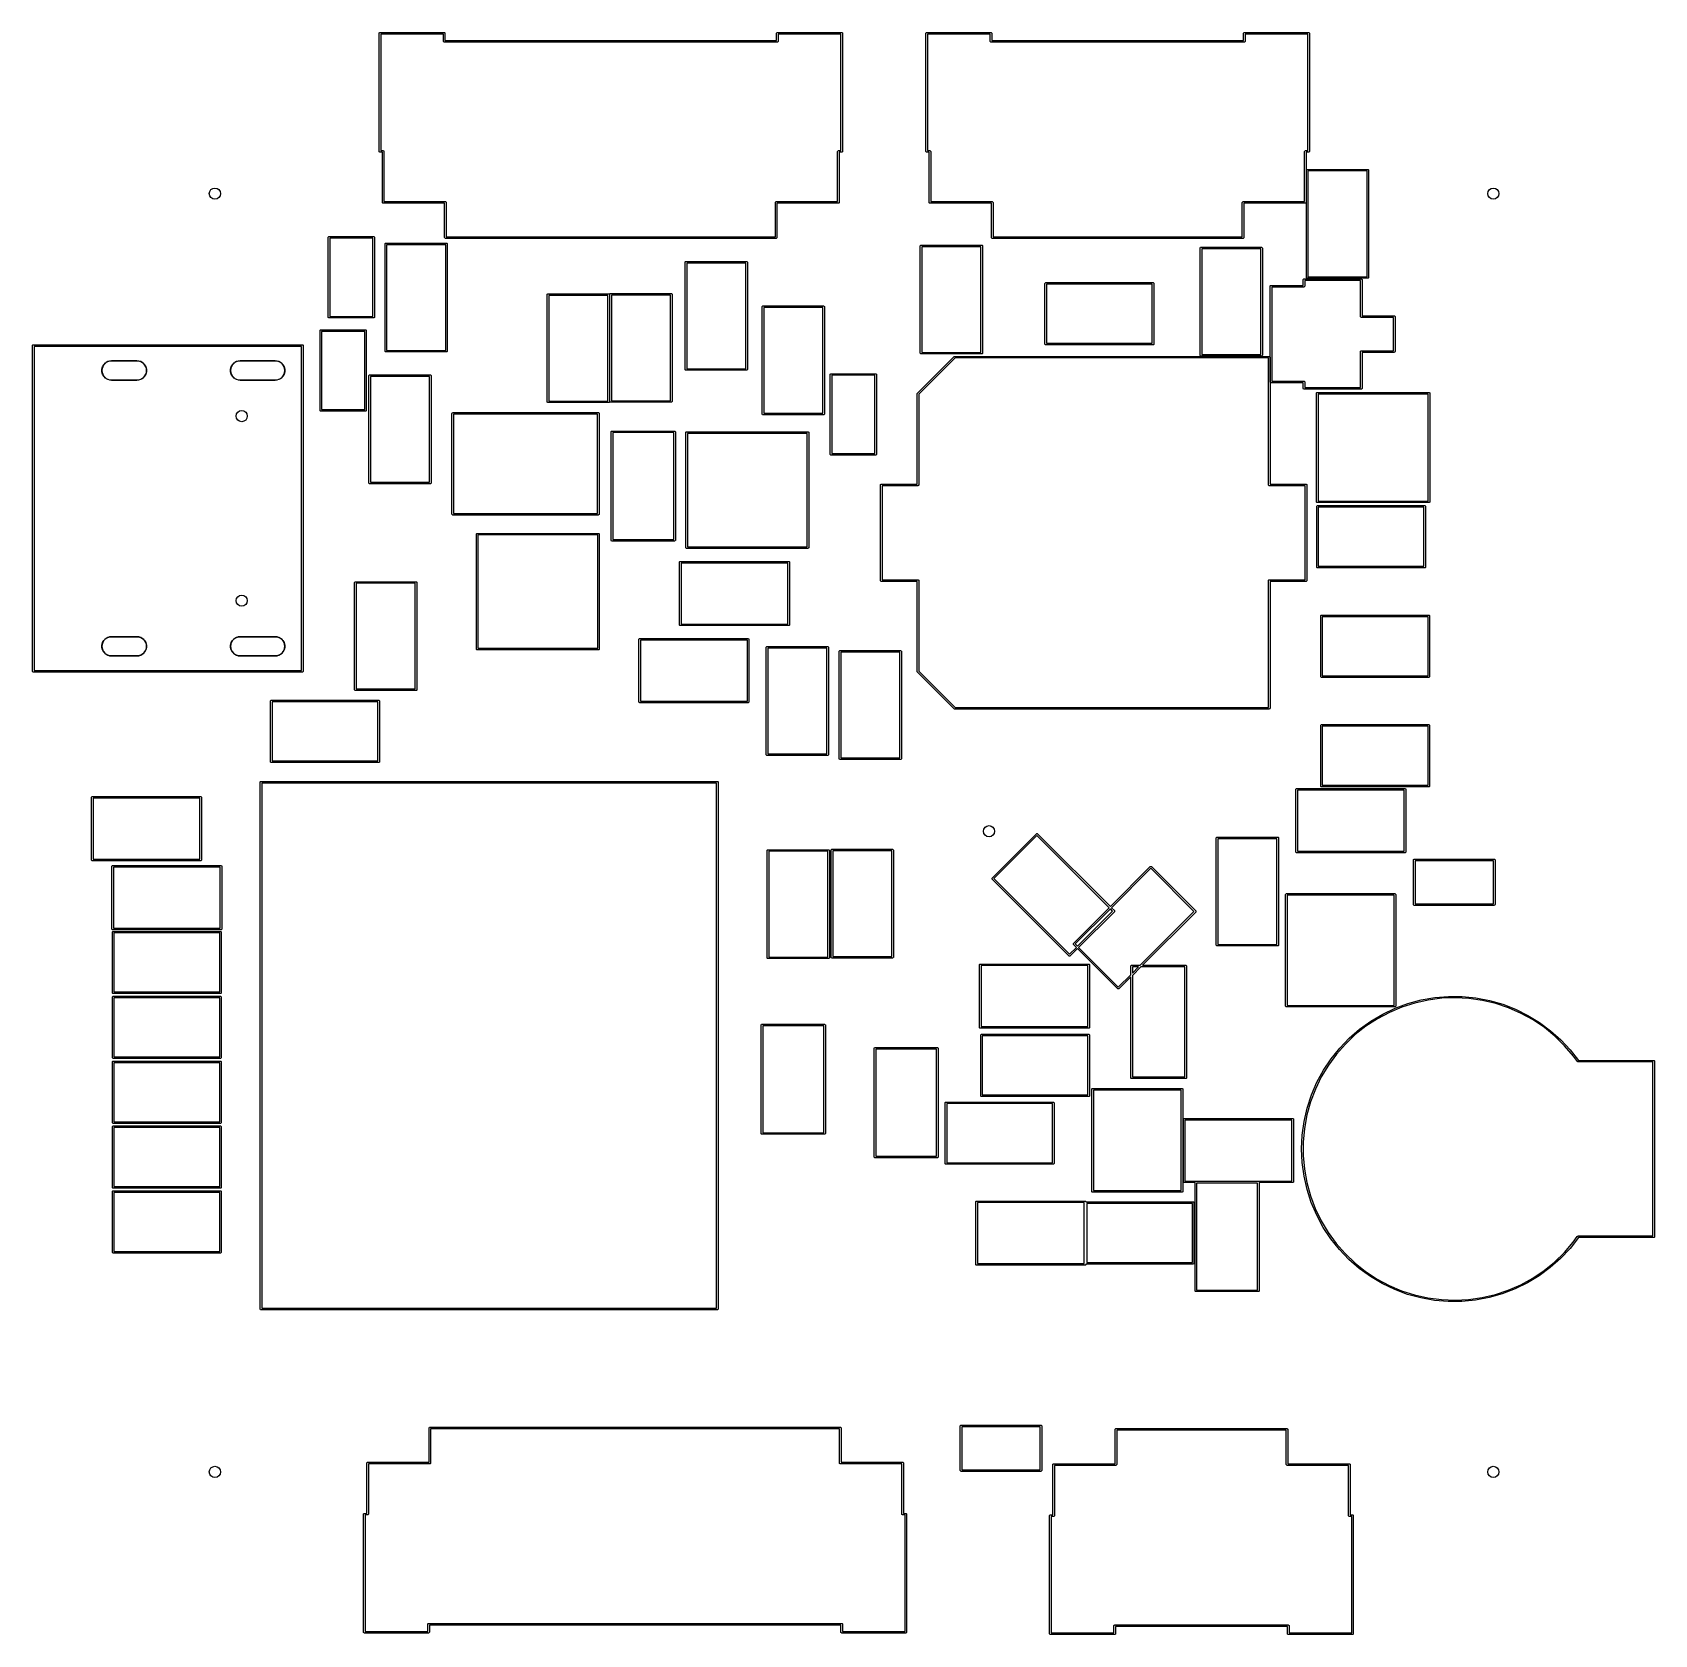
# Model space of a CAD drawing. Extents: x 4.8 to 6.8, y -4.85 to -2.88.
import ezdxf

# ---------------------------------------------------------------- set-up
doc = ezdxf.new("R2010")
doc.units = 0
doc.header["$MEASUREMENT"] = 0
doc.layers.add('BLACK', color=7, linetype='CONTINUOUS')

msp = doc.modelspace()

# ---------------------------------------------------------------- linework, layer by layer
at = {"layer": 'BLACK', "linetype": 'CONTINUOUS'}
for p, q in [((5.2293, -2.8786), (5.2299, -2.878)), ((5.2293, -2.8789), (5.2293, -2.8786)), ((5.2293, -3.0246), (5.2293, -2.8789)), ((5.2299, -2.878), (5.2303, -2.878)), ((5.2303, -2.878), (5.3094, -2.878)), ((5.2312, -2.8799), (5.2312, -3.0236)), ((5.3084, -2.8799), (5.2312, -2.8799)), ((5.3084, -2.8888), (5.3084, -2.8799)), ((5.3094, -2.878), (5.3098, -2.878)), ((5.3098, -2.878), (5.3103, -2.8786)), ((5.3103, -2.8786), (5.3104, -2.8789)), ((5.3104, -2.8789), (5.3104, -2.8878)), ((5.7194, -2.8789), (5.7195, -2.8786)), ((5.7194, -2.8878), (5.7194, -2.8789)), ((5.7195, -2.8786), (5.72, -2.878)), ((5.72, -2.878), (5.7204, -2.878)), ((5.7204, -2.878), (5.7995, -2.878)), ((5.7986, -2.8799), (5.7214, -2.8799)), ((5.7214, -2.8799), (5.7214, -2.8888)), ((5.7986, -3.0236), (5.7986, -2.8799)), ((5.7995, -2.878), (5.7999, -2.878)), ((5.7999, -2.878), (5.8005, -2.8786)), ((5.8005, -2.8786), (5.8005, -2.8789)), ((5.8005, -2.8789), (5.8005, -3.0246)), ((5.9035, -2.8789), (5.9036, -2.8786)), ((5.9035, -3.0246), (5.9035, -2.8789)), ((5.9036, -2.8786), (5.9041, -2.878)), ((5.9041, -2.878), (5.9045, -2.878)), ((5.9045, -2.878), (5.9836, -2.878)), ((5.9055, -2.8799), (5.9055, -3.0236)), ((5.9826, -2.8799), (5.9055, -2.8799)), ((5.9826, -2.8888), (5.9826, -2.8799)), ((5.9836, -2.878), (5.984, -2.878)), ((5.984, -2.878), (5.9845, -2.8786)), ((5.9845, -2.8786), (5.9846, -2.8789)), ((5.9846, -2.8789), (5.9846, -2.8878)), ((6.2952, -2.8789), (6.2953, -2.8786)), ((6.2952, -2.8878), (6.2952, -2.8789)), ((6.2953, -2.8786), (6.2958, -2.878)), ((6.2958, -2.878), (6.2962, -2.878)), ((6.2962, -2.878), (6.3753, -2.878)), ((6.3744, -2.8799), (6.2972, -2.8799)), ((6.2972, -2.8799), (6.2972, -2.8888)), ((6.3744, -3.0236), (6.3744, -2.8799)), ((6.3753, -2.878), (6.3757, -2.878)), ((6.3757, -2.878), (6.3762, -2.8786)), ((6.3762, -2.8786), (6.3763, -2.8789)), ((6.3763, -2.8789), (6.3763, -3.0246)), ((5.3085, -2.8892), (5.3084, -2.8888)), ((5.309, -2.8897), (5.3085, -2.8892)), ((5.3094, -2.8898), (5.309, -2.8897)), ((5.7204, -2.8898), (5.3094, -2.8898)), ((5.3104, -2.8878), (5.7194, -2.8878)), ((5.7208, -2.8897), (5.7204, -2.8898)), ((5.7213, -2.8892), (5.7208, -2.8897)), ((5.7214, -2.8888), (5.7213, -2.8892)), ((5.9827, -2.8892), (5.9826, -2.8888)), ((5.9832, -2.8897), (5.9827, -2.8892)), ((5.9836, -2.8898), (5.9832, -2.8897)), ((6.2962, -2.8898), (5.9836, -2.8898)), ((5.9846, -2.8878), (6.2952, -2.8878)), ((6.2966, -2.8897), (6.2962, -2.8898)), ((6.2971, -2.8892), (6.2966, -2.8897)), ((6.2972, -2.8888), (6.2971, -2.8892)), ((5.2293, -3.025), (5.2293, -3.0246)), ((5.2299, -3.0255), (5.2293, -3.025)), ((5.2303, -3.0256), (5.2299, -3.0255)), ((5.2332, -3.0256), (5.2303, -3.0256)), ((5.2312, -3.0236), (5.2342, -3.0236)), ((5.2332, -3.0876), (5.2332, -3.0256)), ((5.2342, -3.0236), (5.2346, -3.0237)), ((5.2346, -3.0237), (5.2351, -3.0242)), ((5.2351, -3.0242), (5.2352, -3.0246)), ((5.2352, -3.0246), (5.2352, -3.0866)), ((5.7946, -3.0246), (5.7947, -3.0242)), ((5.7946, -3.0866), (5.7946, -3.0246)), ((5.7947, -3.0242), (5.7952, -3.0237)), ((5.7952, -3.0237), (5.7956, -3.0236)), ((5.7956, -3.0236), (5.7986, -3.0236)), ((5.7995, -3.0256), (5.7966, -3.0256)), ((5.7966, -3.0256), (5.7966, -3.0876)), ((5.7999, -3.0255), (5.7995, -3.0256)), ((5.8005, -3.025), (5.7999, -3.0255)), ((5.8005, -3.0246), (5.8005, -3.025)), ((5.9036, -3.025), (5.9035, -3.0246)), ((5.9041, -3.0255), (5.9036, -3.025)), ((5.9045, -3.0256), (5.9041, -3.0255)), ((5.9074, -3.0256), (5.9045, -3.0256)), ((5.9055, -3.0236), (5.9084, -3.0236)), ((5.9074, -3.0876), (5.9074, -3.0256)), ((5.9084, -3.0236), (5.9088, -3.0237)), ((5.9088, -3.0237), (5.9093, -3.0242)), ((5.9093, -3.0242), (5.9094, -3.0246)), ((5.9094, -3.0246), (5.9094, -3.0866)), ((6.3704, -3.0246), (6.3705, -3.0242)), ((6.3704, -3.0866), (6.3704, -3.0246)), ((6.3705, -3.0242), (6.371, -3.0237)), ((6.371, -3.0237), (6.3714, -3.0236)), ((6.3714, -3.0236), (6.3744, -3.0236)), ((6.3753, -3.0256), (6.3724, -3.0256)), ((6.3724, -3.0256), (6.3724, -3.0876)), ((6.3757, -3.0255), (6.3753, -3.0256)), ((6.3762, -3.025), (6.3757, -3.0255)), ((6.3763, -3.0246), (6.3762, -3.025)), ((6.3726, -3.0479), (6.3727, -3.0475)), ((6.3726, -3.1801), (6.3726, -3.0479)), ((6.3727, -3.0475), (6.3732, -3.0469)), ((6.3732, -3.0469), (6.3736, -3.0469)), ((6.3736, -3.0469), (6.4484, -3.0469)), ((6.3746, -3.0488), (6.3746, -3.1792)), ((6.4474, -3.0488), (6.3746, -3.0488)), ((6.4474, -3.1792), (6.4474, -3.0488)), ((6.4484, -3.0469), (6.4488, -3.0469)), ((6.4488, -3.0469), (6.4493, -3.0475)), ((6.4493, -3.0475), (6.4494, -3.0479)), ((6.4494, -3.0479), (6.4494, -3.1801)), ((5.2333, -3.088), (5.2332, -3.0876)), ((5.2338, -3.0885), (5.2333, -3.088)), ((5.2342, -3.0886), (5.2338, -3.0885)), ((5.31, -3.0886), (5.2342, -3.0886)), ((5.2352, -3.0866), (5.311, -3.0866)), ((5.31, -3.1309), (5.31, -3.0886)), ((5.311, -3.0866), (5.3113, -3.0867)), ((5.3113, -3.0867), (5.3119, -3.0872)), ((5.3119, -3.0872), (5.3119, -3.0876)), ((5.3119, -3.0876), (5.3119, -3.1299)), ((5.7179, -3.0872), (5.7185, -3.0867)), ((5.7179, -3.0876), (5.7179, -3.0872)), ((5.7179, -3.1299), (5.7179, -3.0876)), ((5.7185, -3.0867), (5.7188, -3.0866)), ((5.7188, -3.0866), (5.7946, -3.0866)), ((5.7956, -3.0886), (5.7198, -3.0886)), ((5.7198, -3.0886), (5.7198, -3.1309)), ((5.796, -3.0885), (5.7956, -3.0886)), ((5.7965, -3.088), (5.796, -3.0885)), ((5.7966, -3.0876), (5.7965, -3.088)), ((5.9075, -3.088), (5.9074, -3.0876)), ((5.908, -3.0885), (5.9075, -3.088)), ((5.9084, -3.0886), (5.908, -3.0885)), ((5.9842, -3.0886), (5.9084, -3.0886)), ((5.9094, -3.0866), (5.9852, -3.0866)), ((5.9842, -3.1309), (5.9842, -3.0886)), ((5.9852, -3.0866), (5.9856, -3.0867)), ((5.9856, -3.0867), (5.9861, -3.0872)), ((5.9861, -3.0872), (5.9862, -3.0876)), ((5.9862, -3.0876), (5.9862, -3.1299)), ((6.2936, -3.0876), (6.2937, -3.0872)), ((6.2936, -3.1299), (6.2936, -3.0876)), ((6.2937, -3.0872), (6.2942, -3.0867)), ((6.2942, -3.0867), (6.2946, -3.0866)), ((6.2946, -3.0866), (6.3704, -3.0866)), ((6.3714, -3.0886), (6.2956, -3.0886)), ((6.2956, -3.0886), (6.2956, -3.1309)), ((6.3718, -3.0885), (6.3714, -3.0886)), ((6.3723, -3.088), (6.3718, -3.0885)), ((6.3724, -3.0876), (6.3723, -3.088)), ((5.1664, -3.1303), (5.167, -3.1298)), ((5.1664, -3.1307), (5.1664, -3.1303)), ((5.1664, -3.2291), (5.1664, -3.1307)), ((5.167, -3.1298), (5.1673, -3.1297)), ((5.1673, -3.1297), (5.2225, -3.1297)), ((5.1683, -3.1317), (5.1683, -3.2281)), ((5.2215, -3.1317), (5.1683, -3.1317)), ((5.2215, -3.2281), (5.2215, -3.1317)), ((5.2225, -3.1297), (5.2228, -3.1298)), ((5.2228, -3.1298), (5.2234, -3.1303)), ((5.2234, -3.1303), (5.2234, -3.1307)), ((5.2234, -3.1307), (5.2234, -3.2291)), ((5.2365, -3.1388), (5.2366, -3.1384)), ((5.2365, -3.2711), (5.2365, -3.1388)), ((5.2366, -3.1384), (5.2371, -3.1379)), ((5.2371, -3.1379), (5.2375, -3.1378)), ((5.2375, -3.1378), (5.3123, -3.1378)), ((5.2385, -3.1398), (5.2385, -3.2701)), ((5.3113, -3.1398), (5.2385, -3.1398)), ((5.3101, -3.1313), (5.31, -3.1309)), ((5.3106, -3.1318), (5.3101, -3.1313)), ((5.311, -3.1319), (5.3106, -3.1318)), ((5.7188, -3.1319), (5.311, -3.1319)), ((5.3113, -3.2701), (5.3113, -3.1398)), ((5.3119, -3.1299), (5.7179, -3.1299)), ((5.3123, -3.1378), (5.3127, -3.1379)), ((5.3127, -3.1379), (5.3132, -3.1384)), ((5.3132, -3.1384), (5.3133, -3.1388)), ((5.3133, -3.1388), (5.3133, -3.2711)), ((5.7192, -3.1318), (5.7188, -3.1319)), ((5.7197, -3.1313), (5.7192, -3.1318)), ((5.7198, -3.1309), (5.7197, -3.1313)), ((5.8966, -3.1409), (5.8971, -3.1404)), ((5.8971, -3.1404), (5.8975, -3.1403)), ((5.8975, -3.1403), (5.9723, -3.1403)), ((5.9723, -3.1403), (5.9727, -3.1404)), ((5.9727, -3.1404), (5.9732, -3.1409)), ((5.9843, -3.1313), (5.9842, -3.1309)), ((5.9848, -3.1318), (5.9843, -3.1313)), ((5.9852, -3.1319), (5.9848, -3.1318)), ((6.2946, -3.1319), (5.9852, -3.1319)), ((5.9862, -3.1299), (6.2936, -3.1299)), ((6.295, -3.1318), (6.2946, -3.1319)), ((6.2955, -3.1313), (6.295, -3.1318)), ((6.2956, -3.1309), (6.2955, -3.1313)), ((5.6066, -3.1609), (5.6071, -3.1604)), ((5.6071, -3.1604), (5.6075, -3.1603)), ((5.6075, -3.1603), (5.6823, -3.1603)), ((5.6823, -3.1603), (5.6827, -3.1604)), ((5.6827, -3.1604), (5.6832, -3.1609)), ((5.8965, -3.1413), (5.8966, -3.1409)), ((5.8965, -3.2736), (5.8965, -3.1413)), ((5.8985, -3.1423), (5.8985, -3.2726)), ((5.9713, -3.1423), (5.8985, -3.1423)), ((5.9713, -3.2726), (5.9713, -3.1423)), ((5.9732, -3.1409), (5.9733, -3.1413)), ((5.9733, -3.1413), (5.9733, -3.2736)), ((6.2415, -3.1438), (6.2416, -3.1434)), ((6.2415, -3.2761), (6.2415, -3.1438)), ((6.2416, -3.1434), (6.2421, -3.1429)), ((6.2421, -3.1429), (6.2425, -3.1428)), ((6.2425, -3.1428), (6.3173, -3.1428)), ((6.2435, -3.1448), (6.2435, -3.2751)), ((6.3163, -3.1448), (6.2435, -3.1448)), ((6.3163, -3.2751), (6.3163, -3.1448)), ((6.3173, -3.1428), (6.3177, -3.1429)), ((6.3177, -3.1429), (6.3182, -3.1434)), ((6.3182, -3.1434), (6.3183, -3.1438)), ((6.3183, -3.1438), (6.3183, -3.2761)), ((5.6065, -3.1613), (5.6066, -3.1609)), ((5.6065, -3.2936), (5.6065, -3.1613)), ((5.6085, -3.1623), (5.6085, -3.2926)), ((5.6813, -3.1623), (5.6085, -3.1623)), ((5.6813, -3.2926), (5.6813, -3.1623)), ((5.6832, -3.1609), (5.6833, -3.1613)), ((5.6833, -3.1613), (5.6833, -3.2936)), ((6.3727, -3.1805), (6.3726, -3.1801)), ((6.3746, -3.1792), (6.4474, -3.1792)), ((6.4494, -3.1801), (6.4493, -3.1805)), ((5.4366, -3.2009), (5.4371, -3.2004)), ((5.4371, -3.2004), (5.4375, -3.2003)), ((5.4375, -3.2003), (5.5123, -3.2003)), ((5.5123, -3.2003), (5.5127, -3.2004)), ((5.5127, -3.2004), (5.5132, -3.2009)), ((5.5137, -3.2005), (5.5142, -3.1999)), ((5.5142, -3.1999), (5.5146, -3.1999)), ((5.5146, -3.1999), (5.5894, -3.1999)), ((5.5894, -3.1999), (5.5898, -3.1999)), ((5.5898, -3.1999), (5.5903, -3.2005)), ((6.0503, -3.1875), (6.0504, -3.1871)), ((6.0503, -3.2623), (6.0503, -3.1875)), ((6.0504, -3.1871), (6.0509, -3.1866)), ((6.0509, -3.1866), (6.0513, -3.1865)), ((6.0513, -3.1865), (6.1835, -3.1865)), ((6.0522, -3.1885), (6.0522, -3.2613)), ((6.1826, -3.1885), (6.0522, -3.1885)), ((6.1826, -3.2613), (6.1826, -3.1885)), ((6.1835, -3.1865), (6.1839, -3.1866)), ((6.1839, -3.1866), (6.1845, -3.1871)), ((6.1845, -3.1871), (6.1845, -3.1875)), ((6.1845, -3.1875), (6.1845, -3.2623)), ((6.3279, -3.1909), (6.328, -3.1905)), ((6.3279, -3.309), (6.3279, -3.1909)), ((6.328, -3.1905), (6.3285, -3.19)), ((6.3285, -3.19), (6.3289, -3.1899)), ((6.3289, -3.1899), (6.3685, -3.1899)), ((6.3695, -3.1919), (6.3299, -3.1919)), ((6.3299, -3.1919), (6.3299, -3.308)), ((6.3685, -3.183), (6.3686, -3.1826)), ((6.3685, -3.1899), (6.3685, -3.183)), ((6.3686, -3.1826), (6.3691, -3.1821)), ((6.3691, -3.1821), (6.3695, -3.182)), ((6.3695, -3.182), (6.4403, -3.182)), ((6.3698, -3.1918), (6.3695, -3.1919)), ((6.3704, -3.1912), (6.3698, -3.1918)), ((6.3705, -3.1909), (6.3704, -3.1912)), ((6.3705, -3.184), (6.3705, -3.1909)), ((6.4394, -3.184), (6.3705, -3.184)), ((6.3732, -3.1811), (6.3727, -3.1805)), ((6.3736, -3.1811), (6.3732, -3.1811)), ((6.4484, -3.1811), (6.3736, -3.1811)), ((6.4394, -3.2283), (6.4394, -3.184)), ((6.4403, -3.182), (6.4407, -3.1821)), ((6.4407, -3.1821), (6.4412, -3.1826)), ((6.4412, -3.1826), (6.4413, -3.183)), ((6.4413, -3.183), (6.4413, -3.2273)), ((6.4488, -3.1811), (6.4484, -3.1811)), ((6.4493, -3.1805), (6.4488, -3.1811)), ((5.4365, -3.2013), (5.4366, -3.2009)), ((5.4365, -3.3336), (5.4365, -3.2013)), ((5.4385, -3.2023), (5.4385, -3.3326)), ((5.5113, -3.2023), (5.4385, -3.2023)), ((5.5113, -3.3326), (5.5113, -3.2023)), ((5.5132, -3.2009), (5.5133, -3.2013)), ((5.5133, -3.2013), (5.5133, -3.3336)), ((5.5136, -3.2009), (5.5137, -3.2005)), ((5.5136, -3.3331), (5.5136, -3.2009)), ((5.5156, -3.2018), (5.5156, -3.3322)), ((5.5884, -3.2018), (5.5156, -3.2018)), ((5.5884, -3.3322), (5.5884, -3.2018)), ((5.5903, -3.2005), (5.5904, -3.2009)), ((5.5904, -3.2009), (5.5904, -3.3331)), ((5.7015, -3.2163), (5.7016, -3.2159)), ((5.7015, -3.3486), (5.7015, -3.2163)), ((5.7016, -3.2159), (5.7021, -3.2154)), ((5.7021, -3.2154), (5.7025, -3.2153)), ((5.7025, -3.2153), (5.7773, -3.2153)), ((5.7035, -3.2173), (5.7035, -3.3476)), ((5.7763, -3.2173), (5.7035, -3.2173)), ((5.7763, -3.3476), (5.7763, -3.2173)), ((5.7773, -3.2153), (5.7777, -3.2154)), ((5.7777, -3.2154), (5.7782, -3.2159)), ((5.7782, -3.2159), (5.7783, -3.2163)), ((5.7783, -3.2163), (5.7783, -3.3486)), ((5.1664, -3.2295), (5.1664, -3.2291)), ((5.167, -3.23), (5.1664, -3.2295)), ((5.1673, -3.2301), (5.167, -3.23)), ((5.2225, -3.2301), (5.1673, -3.2301)), ((5.1683, -3.2281), (5.2215, -3.2281)), ((5.2228, -3.23), (5.2225, -3.2301)), ((5.2234, -3.2295), (5.2228, -3.23)), ((5.2234, -3.2291), (5.2234, -3.2295)), ((6.4394, -3.2286), (6.4394, -3.2283)), ((6.44, -3.2292), (6.4394, -3.2286)), ((6.4403, -3.2293), (6.44, -3.2292)), ((6.4799, -3.2293), (6.4403, -3.2293)), ((6.4413, -3.2273), (6.4809, -3.2273)), ((6.4799, -3.2706), (6.4799, -3.2293)), ((6.4809, -3.2273), (6.4813, -3.2274)), ((6.4813, -3.2274), (6.4818, -3.2279)), ((6.4818, -3.2279), (6.4819, -3.2283)), ((6.4819, -3.2283), (6.4819, -3.2716)), ((5.1564, -3.2453), (5.157, -3.2448)), ((5.1564, -3.2457), (5.1564, -3.2453)), ((5.1564, -3.3441), (5.1564, -3.2457)), ((5.157, -3.2448), (5.1573, -3.2447)), ((5.1573, -3.2447), (5.2125, -3.2447)), ((5.1583, -3.2467), (5.1583, -3.3431)), ((5.2115, -3.2467), (5.1583, -3.2467)), ((5.2115, -3.3431), (5.2115, -3.2467)), ((5.2125, -3.2447), (5.2128, -3.2448)), ((5.2128, -3.2448), (5.2134, -3.2453)), ((5.2134, -3.2453), (5.2134, -3.2457)), ((5.2134, -3.2457), (5.2134, -3.3441)), ((4.8017, -3.2641), (4.8018, -3.2638)), ((4.8017, -3.6657), (4.8017, -3.2641)), ((4.8018, -3.2638), (4.8023, -3.2632)), ((4.8023, -3.2632), (4.8027, -3.2631)), ((4.8027, -3.2631), (5.1346, -3.2631)), ((4.8037, -3.2651), (4.8037, -3.6647)), ((5.1336, -3.2651), (4.8037, -3.2651)), ((5.1336, -3.6647), (5.1336, -3.2651)), ((5.1346, -3.2631), (5.135, -3.2632)), ((5.135, -3.2632), (5.1355, -3.2638)), ((5.1355, -3.2638), (5.1356, -3.2641)), ((5.1356, -3.2641), (5.1356, -3.6657)), ((5.2366, -3.2714), (5.2365, -3.2711)), ((5.2371, -3.272), (5.2366, -3.2714)), ((5.2375, -3.272), (5.2371, -3.272)), ((5.3123, -3.272), (5.2375, -3.272)), ((5.2385, -3.2701), (5.3113, -3.2701)), ((5.3127, -3.272), (5.3123, -3.272)), ((5.3132, -3.2714), (5.3127, -3.272)), ((5.3133, -3.2711), (5.3132, -3.2714)), ((5.893, -3.323), (5.9383, -3.2777)), ((5.9394, -3.2794), (5.8947, -3.3241)), ((5.8966, -3.2739), (5.8965, -3.2736)), ((5.8971, -3.2745), (5.8966, -3.2739)), ((5.8975, -3.2745), (5.8971, -3.2745)), ((5.9723, -3.2745), (5.8975, -3.2745)), ((5.8985, -3.2726), (5.9713, -3.2726)), ((5.9383, -3.2777), (5.9386, -3.2775)), ((5.9386, -3.2775), (5.939, -3.2774)), ((5.939, -3.2774), (6.3268, -3.2774)), ((6.3258, -3.2794), (5.9394, -3.2794)), ((5.9727, -3.2745), (5.9723, -3.2745)), ((5.9732, -3.2739), (5.9727, -3.2745)), ((5.9733, -3.2736), (5.9732, -3.2739)), ((6.0504, -3.2627), (6.0503, -3.2623)), ((6.0509, -3.2632), (6.0504, -3.2627)), ((6.0513, -3.2633), (6.0509, -3.2632)), ((6.1835, -3.2633), (6.0513, -3.2633)), ((6.0522, -3.2613), (6.1826, -3.2613)), ((6.1839, -3.2632), (6.1835, -3.2633)), ((6.1845, -3.2627), (6.1839, -3.2632)), ((6.1845, -3.2623), (6.1845, -3.2627)), ((6.2416, -3.2764), (6.2415, -3.2761)), ((6.2421, -3.277), (6.2416, -3.2764)), ((6.2425, -3.277), (6.2421, -3.277)), ((6.3173, -3.277), (6.2425, -3.277)), ((6.2435, -3.2751), (6.3163, -3.2751)), ((6.3177, -3.277), (6.3173, -3.277)), ((6.3182, -3.2764), (6.3177, -3.277)), ((6.3183, -3.2761), (6.3182, -3.2764)), ((6.3258, -3.4359), (6.3258, -3.2794)), ((6.3268, -3.2774), (6.3272, -3.2775)), ((6.3272, -3.2775), (6.3277, -3.278)), ((6.3277, -3.278), (6.3278, -3.2784)), ((6.3278, -3.2784), (6.3278, -3.4349)), ((6.4394, -3.2712), (6.44, -3.2707)), ((6.4394, -3.2716), (6.4394, -3.2712)), ((6.4394, -3.3159), (6.4394, -3.2716)), ((6.44, -3.2707), (6.4403, -3.2706)), ((6.4403, -3.2706), (6.4799, -3.2706)), ((6.4809, -3.2726), (6.4413, -3.2726)), ((6.4413, -3.2726), (6.4413, -3.3169)), ((6.4813, -3.2725), (6.4809, -3.2726)), ((6.4818, -3.272), (6.4813, -3.2725)), ((6.4819, -3.2716), (6.4818, -3.272)), ((4.8874, -3.2933), (4.8882, -3.2903)), ((4.8874, -3.2964), (4.8874, -3.2933)), ((4.8882, -3.2994), (4.8874, -3.2964)), ((4.8882, -3.2903), (4.8898, -3.2877)), ((4.8898, -3.302), (4.8882, -3.2994)), ((4.8898, -3.2877), (4.892, -3.2855)), ((4.892, -3.2855), (4.8946, -3.2839)), ((4.8946, -3.2839), (4.8976, -3.2831)), ((4.8976, -3.2831), (4.8992, -3.283)), ((4.8992, -3.283), (4.9306, -3.283)), ((4.9306, -3.283), (4.8992, -3.283)), ((4.9306, -3.283), (4.9322, -3.2831)), ((4.9322, -3.2831), (4.9352, -3.2839)), ((4.9352, -3.2839), (4.9378, -3.2855)), ((4.9378, -3.2855), (4.94, -3.2877)), ((4.94, -3.2877), (4.9416, -3.2903)), ((4.9416, -3.2994), (4.94, -3.302)), ((4.9416, -3.2903), (4.9424, -3.2933)), ((4.9424, -3.2964), (4.9416, -3.2994)), ((4.9424, -3.2933), (4.9424, -3.2964)), ((5.0461, -3.2933), (5.0469, -3.2903)), ((5.0461, -3.2964), (5.0461, -3.2933)), ((5.0469, -3.2994), (5.0461, -3.2964)), ((5.0469, -3.2903), (5.0484, -3.2877)), ((5.0484, -3.302), (5.0469, -3.2994)), ((5.0484, -3.2877), (5.0506, -3.2855)), ((5.0506, -3.2855), (5.0533, -3.2839)), ((5.0533, -3.2839), (5.0563, -3.2831)), ((5.0563, -3.2831), (5.0578, -3.283)), ((5.0578, -3.283), (5.1011, -3.283)), ((5.1011, -3.283), (5.0578, -3.283)), ((5.1011, -3.283), (5.1027, -3.2831)), ((5.1027, -3.2831), (5.1056, -3.2839)), ((5.1056, -3.2839), (5.1083, -3.2855)), ((5.1083, -3.2855), (5.1105, -3.2877)), ((5.1105, -3.2877), (5.112, -3.2903)), ((5.112, -3.2994), (5.1105, -3.302)), ((5.112, -3.2903), (5.1128, -3.2933)), ((5.1128, -3.2964), (5.112, -3.2994)), ((5.1128, -3.2933), (5.1128, -3.2964)), ((5.2166, -3.3009), (5.2171, -3.3004)), ((5.2171, -3.3004), (5.2175, -3.3003)), ((5.2175, -3.3003), (5.2923, -3.3003)), ((5.2923, -3.3003), (5.2927, -3.3004)), ((5.2927, -3.3004), (5.2932, -3.3009)), ((5.6066, -3.2939), (5.6065, -3.2936)), ((5.6071, -3.2945), (5.6066, -3.2939)), ((5.6075, -3.2945), (5.6071, -3.2945)), ((5.6823, -3.2945), (5.6075, -3.2945)), ((5.6085, -3.2926), (5.6813, -3.2926)), ((5.6827, -3.2945), (5.6823, -3.2945)), ((5.6832, -3.2939), (5.6827, -3.2945)), ((5.6833, -3.2936), (5.6832, -3.2939)), ((5.7855, -3.2994), (5.7861, -3.2989)), ((5.7855, -3.2998), (5.7855, -3.2994)), ((5.7855, -3.3982), (5.7855, -3.2998)), ((5.7861, -3.2989), (5.7864, -3.2988)), ((5.7864, -3.2988), (5.8416, -3.2988)), ((5.8416, -3.2988), (5.8419, -3.2989)), ((5.8419, -3.2989), (5.8425, -3.2994)), ((5.8425, -3.2994), (5.8425, -3.2998)), ((5.8425, -3.2998), (5.8425, -3.3982)), ((4.892, -3.3042), (4.8898, -3.302)), ((4.8946, -3.3058), (4.892, -3.3042)), ((4.8976, -3.3066), (4.8946, -3.3058)), ((4.8992, -3.3067), (4.8976, -3.3066)), ((4.9306, -3.3067), (4.8992, -3.3067)), ((4.8992, -3.3067), (4.9306, -3.3067)), ((4.9322, -3.3066), (4.9306, -3.3067)), ((4.9352, -3.3058), (4.9322, -3.3066)), ((4.9378, -3.3042), (4.9352, -3.3058)), ((4.94, -3.302), (4.9378, -3.3042)), ((5.0506, -3.3042), (5.0484, -3.302)), ((5.0533, -3.3058), (5.0506, -3.3042)), ((5.0563, -3.3066), (5.0533, -3.3058)), ((5.0578, -3.3067), (5.0563, -3.3066)), ((5.1011, -3.3067), (5.0578, -3.3067)), ((5.0578, -3.3067), (5.1011, -3.3067)), ((5.1027, -3.3066), (5.1011, -3.3067)), ((5.1056, -3.3058), (5.1027, -3.3066)), ((5.1083, -3.3042), (5.1056, -3.3058)), ((5.1105, -3.302), (5.1083, -3.3042)), ((5.2165, -3.3013), (5.2166, -3.3009)), ((5.2165, -3.4336), (5.2165, -3.3013)), ((5.2185, -3.3023), (5.2185, -3.4326)), ((5.2913, -3.3023), (5.2185, -3.3023)), ((5.2913, -3.4326), (5.2913, -3.3023)), ((5.2932, -3.3009), (5.2933, -3.3013)), ((5.2933, -3.3013), (5.2933, -3.4336)), ((5.7874, -3.3008), (5.7874, -3.3972)), ((5.8406, -3.3008), (5.7874, -3.3008)), ((5.8406, -3.3972), (5.8406, -3.3008)), ((6.328, -3.3094), (6.3279, -3.309)), ((6.3285, -3.3099), (6.328, -3.3094)), ((6.3289, -3.31), (6.3285, -3.3099)), ((6.3685, -3.31), (6.3289, -3.31)), ((6.3299, -3.308), (6.3695, -3.308)), ((6.3685, -3.3169), (6.3685, -3.31)), ((6.3686, -3.3172), (6.3685, -3.3169)), ((6.3691, -3.3178), (6.3686, -3.3172)), ((6.3695, -3.3178), (6.3691, -3.3178)), ((6.3695, -3.308), (6.3698, -3.3081)), ((6.4403, -3.3178), (6.3695, -3.3178)), ((6.3698, -3.3081), (6.3704, -3.3086)), ((6.3704, -3.3086), (6.3705, -3.309)), ((6.3705, -3.309), (6.3705, -3.3159)), ((6.3705, -3.3159), (6.4394, -3.3159)), ((6.4407, -3.3178), (6.4403, -3.3178)), ((6.4412, -3.3172), (6.4407, -3.3178)), ((6.4413, -3.3169), (6.4412, -3.3172)), ((5.4366, -3.3339), (5.4365, -3.3336)), ((5.4371, -3.3345), (5.4366, -3.3339)), ((5.4375, -3.3345), (5.4371, -3.3345)), ((5.5123, -3.3345), (5.4375, -3.3345)), ((5.4385, -3.3326), (5.5113, -3.3326)), ((5.5127, -3.3345), (5.5123, -3.3345)), ((5.5132, -3.3339), (5.5127, -3.3345)), ((5.5133, -3.3336), (5.5132, -3.3339)), ((5.5137, -3.3335), (5.5136, -3.3331)), ((5.5142, -3.3341), (5.5137, -3.3335)), ((5.5146, -3.3341), (5.5142, -3.3341)), ((5.5894, -3.3341), (5.5146, -3.3341)), ((5.5156, -3.3322), (5.5884, -3.3322)), ((5.5898, -3.3341), (5.5894, -3.3341)), ((5.5903, -3.3335), (5.5898, -3.3341)), ((5.5904, -3.3331), (5.5903, -3.3335)), ((5.8927, -3.3237), (5.8928, -3.3233)), ((5.8927, -3.4349), (5.8927, -3.3237)), ((5.8928, -3.3233), (5.893, -3.323)), ((5.8947, -3.3241), (5.8947, -3.4359)), ((6.385, -3.323), (6.3851, -3.3226)), ((6.385, -3.4569), (6.385, -3.323)), ((6.3851, -3.3226), (6.3856, -3.3221)), ((6.3856, -3.3221), (6.386, -3.322)), ((6.386, -3.322), (6.5238, -3.322)), ((6.387, -3.324), (6.387, -3.4559)), ((6.5228, -3.324), (6.387, -3.324)), ((6.5228, -3.4559), (6.5228, -3.324)), ((6.5238, -3.322), (6.5242, -3.3221)), ((6.5242, -3.3221), (6.5247, -3.3226)), ((6.5247, -3.3226), (6.5248, -3.323)), ((6.5248, -3.323), (6.5248, -3.4569)), ((5.1564, -3.3445), (5.1564, -3.3441)), ((5.157, -3.345), (5.1564, -3.3445)), ((5.1573, -3.3451), (5.157, -3.345)), ((5.2125, -3.3451), (5.1573, -3.3451)), ((5.1583, -3.3431), (5.2115, -3.3431)), ((5.2128, -3.345), (5.2125, -3.3451)), ((5.2134, -3.3445), (5.2128, -3.345)), ((5.2134, -3.3441), (5.2134, -3.3445)), ((5.319, -3.3477), (5.3191, -3.3473)), ((5.319, -3.4721), (5.319, -3.3477)), ((5.3191, -3.3473), (5.3196, -3.3468)), ((5.3196, -3.3468), (5.32, -3.3467)), ((5.32, -3.3467), (5.4995, -3.3467)), ((5.321, -3.3487), (5.321, -3.4711)), ((5.4986, -3.3487), (5.321, -3.3487)), ((5.4986, -3.4711), (5.4986, -3.3487)), ((5.4995, -3.3467), (5.4999, -3.3468)), ((5.4999, -3.3468), (5.5005, -3.3473)), ((5.5005, -3.3473), (5.5005, -3.3477)), ((5.5005, -3.3477), (5.5005, -3.4721)), ((5.7016, -3.3489), (5.7015, -3.3486)), ((5.7021, -3.3495), (5.7016, -3.3489)), ((5.7025, -3.3495), (5.7021, -3.3495)), ((5.7773, -3.3495), (5.7025, -3.3495)), ((5.7035, -3.3476), (5.7763, -3.3476)), ((5.7777, -3.3495), (5.7773, -3.3495)), ((5.7782, -3.3489), (5.7777, -3.3495)), ((5.7783, -3.3486), (5.7782, -3.3489)), ((5.5153, -3.3705), (5.5154, -3.3701)), ((5.5153, -3.5044), (5.5153, -3.3705)), ((5.5154, -3.3701), (5.5159, -3.3696)), ((5.5159, -3.3696), (5.5163, -3.3695)), ((5.5163, -3.3695), (5.5935, -3.3695)), ((5.5173, -3.3715), (5.5173, -3.5034)), ((5.5925, -3.3715), (5.5173, -3.3715)), ((5.5925, -3.5034), (5.5925, -3.3715)), ((5.5935, -3.3695), (5.5939, -3.3696)), ((5.5939, -3.3696), (5.5944, -3.3701)), ((5.5944, -3.3701), (5.5945, -3.3705)), ((5.5945, -3.3705), (5.5945, -3.5044)), ((5.6074, -3.3715), (5.6075, -3.3711)), ((5.6074, -3.5132), (5.6074, -3.3715)), ((5.6075, -3.3711), (5.608, -3.3705)), ((5.608, -3.3705), (5.6084, -3.3705)), ((5.6084, -3.3705), (5.758, -3.3705)), ((5.6094, -3.3724), (5.6094, -3.5122)), ((5.757, -3.3724), (5.6094, -3.3724)), ((5.757, -3.5122), (5.757, -3.3724)), ((5.758, -3.3705), (5.7584, -3.3705)), ((5.7584, -3.3705), (5.7589, -3.3711)), ((5.7589, -3.3711), (5.759, -3.3715)), ((5.759, -3.3715), (5.759, -3.5132)), ((5.7855, -3.3986), (5.7855, -3.3982)), ((5.7861, -3.3991), (5.7855, -3.3986)), ((5.7864, -3.3992), (5.7861, -3.3991)), ((5.8416, -3.3992), (5.7864, -3.3992)), ((5.7874, -3.3972), (5.8406, -3.3972)), ((5.8419, -3.3991), (5.8416, -3.3992)), ((5.8425, -3.3986), (5.8419, -3.3991)), ((5.8425, -3.3982), (5.8425, -3.3986)), ((5.2166, -3.4339), (5.2165, -3.4336)), ((5.2171, -3.4345), (5.2166, -3.4339)), ((5.2175, -3.4345), (5.2171, -3.4345)), ((5.2923, -3.4345), (5.2175, -3.4345)), ((5.2185, -3.4326), (5.2913, -3.4326)), ((5.2927, -3.4345), (5.2923, -3.4345)), ((5.2932, -3.4339), (5.2927, -3.4345)), ((5.2933, -3.4336), (5.2932, -3.4339)), ((5.8475, -3.4355), (5.8481, -3.435)), ((5.8475, -3.4359), (5.8475, -3.4355)), ((5.8475, -3.554), (5.8475, -3.4359)), ((5.8481, -3.435), (5.8484, -3.4349)), ((5.8484, -3.4349), (5.8927, -3.4349)), ((5.8937, -3.4369), (5.8494, -3.4369)), ((5.8494, -3.4369), (5.8494, -3.553)), ((5.8941, -3.4368), (5.8937, -3.4369)), ((5.8946, -3.4362), (5.8941, -3.4368)), ((5.8947, -3.4359), (5.8946, -3.4362)), ((6.3259, -3.4362), (6.3258, -3.4359)), ((6.3264, -3.4368), (6.3259, -3.4362)), ((6.3268, -3.4369), (6.3264, -3.4368)), ((6.3711, -3.4369), (6.3268, -3.4369)), ((6.3278, -3.4349), (6.3721, -3.4349)), ((6.3711, -3.553), (6.3711, -3.4369)), ((6.3721, -3.4349), (6.3724, -3.435)), ((6.3724, -3.435), (6.373, -3.4355)), ((6.373, -3.4355), (6.3731, -3.4359)), ((6.3731, -3.4359), (6.3731, -3.554)), ((6.3851, -3.4572), (6.385, -3.4569)), ((6.3856, -3.4578), (6.3851, -3.4572)), ((6.386, -3.4578), (6.3856, -3.4578)), ((6.5238, -3.4578), (6.386, -3.4578)), ((6.387, -3.4559), (6.5228, -3.4559)), ((6.5242, -3.4578), (6.5238, -3.4578)), ((6.5247, -3.4572), (6.5242, -3.4578)), ((6.5248, -3.4569), (6.5247, -3.4572)), ((5.3191, -3.4725), (5.319, -3.4721)), ((5.3196, -3.473), (5.3191, -3.4725)), ((5.32, -3.4731), (5.3196, -3.473)), ((5.4995, -3.4731), (5.32, -3.4731)), ((5.321, -3.4711), (5.4986, -3.4711)), ((5.4999, -3.473), (5.4995, -3.4731)), ((5.5005, -3.4725), (5.4999, -3.473)), ((5.5005, -3.4721), (5.5005, -3.4725)), ((6.3853, -3.4625), (6.3854, -3.4621)), ((6.3853, -3.5373), (6.3853, -3.4625)), ((6.3854, -3.4621), (6.3859, -3.4616)), ((6.3859, -3.4616), (6.3863, -3.4615)), ((6.3863, -3.4615), (6.5185, -3.4615)), ((6.3872, -3.4635), (6.3872, -3.5363)), ((6.5176, -3.4635), (6.3872, -3.4635)), ((6.5176, -3.5363), (6.5176, -3.4635)), ((6.5185, -3.4615), (6.5189, -3.4616)), ((6.5189, -3.4616), (6.5195, -3.4621)), ((6.5195, -3.4621), (6.5195, -3.4625)), ((6.5195, -3.4625), (6.5195, -3.5373)), ((5.3491, -3.4967), (5.3492, -3.4963)), ((5.3491, -3.6384), (5.3491, -3.4967)), ((5.3492, -3.4963), (5.3497, -3.4957)), ((5.3497, -3.4957), (5.3501, -3.4957)), ((5.3501, -3.4957), (5.4997, -3.4957)), ((5.3511, -3.4976), (5.3511, -3.6374)), ((5.4987, -3.4976), (5.3511, -3.4976)), ((5.4987, -3.6374), (5.4987, -3.4976)), ((5.4997, -3.4957), (5.5001, -3.4957)), ((5.5001, -3.4957), (5.5006, -3.4963)), ((5.5006, -3.4963), (5.5007, -3.4967)), ((5.5007, -3.4967), (5.5007, -3.6384)), ((5.5154, -3.5047), (5.5153, -3.5044)), ((5.5159, -3.5053), (5.5154, -3.5047)), ((5.5163, -3.5053), (5.5159, -3.5053)), ((5.5935, -3.5053), (5.5163, -3.5053)), ((5.5173, -3.5034), (5.5925, -3.5034)), ((5.5939, -3.5053), (5.5935, -3.5053)), ((5.5944, -3.5047), (5.5939, -3.5053)), ((5.5945, -3.5044), (5.5944, -3.5047)), ((5.6075, -3.5136), (5.6074, -3.5132)), ((5.608, -3.5141), (5.6075, -3.5136)), ((5.6084, -3.5142), (5.608, -3.5141)), ((5.758, -3.5142), (5.6084, -3.5142)), ((5.6094, -3.5122), (5.757, -3.5122)), ((5.7584, -3.5141), (5.758, -3.5142)), ((5.7589, -3.5136), (5.7584, -3.5141)), ((5.759, -3.5132), (5.7589, -3.5136)), ((5.5995, -3.5313), (5.5996, -3.531)), ((5.5995, -3.6085), (5.5995, -3.5313)), ((5.5996, -3.531), (5.6001, -3.5304)), ((5.6001, -3.5304), (5.6005, -3.5304)), ((5.6005, -3.5304), (5.7343, -3.5304)), ((5.6015, -3.5323), (5.6015, -3.6075)), ((5.7333, -3.5323), (5.6015, -3.5323)), ((5.7333, -3.6075), (5.7333, -3.5323)), ((5.7343, -3.5304), (5.7347, -3.5304)), ((5.7347, -3.5304), (5.7352, -3.531)), ((5.7352, -3.531), (5.7353, -3.5313)), ((5.7353, -3.5313), (5.7353, -3.6085)), ((6.3854, -3.5377), (6.3853, -3.5373)), ((6.3859, -3.5382), (6.3854, -3.5377)), ((6.3863, -3.5383), (6.3859, -3.5382)), ((6.5185, -3.5383), (6.3863, -3.5383)), ((6.3872, -3.5363), (6.5176, -3.5363)), ((6.5189, -3.5382), (6.5185, -3.5383)), ((6.5195, -3.5377), (6.5189, -3.5382)), ((6.5195, -3.5373), (6.5195, -3.5377)), ((5.199, -3.5563), (5.1991, -3.5559)), ((5.199, -3.6886), (5.199, -3.5563)), ((5.1991, -3.5559), (5.1996, -3.5554)), ((5.1996, -3.5554), (5.2, -3.5553)), ((5.2, -3.5553), (5.2748, -3.5553)), ((5.201, -3.5573), (5.201, -3.6876)), ((5.2738, -3.5573), (5.201, -3.5573)), ((5.2738, -3.6876), (5.2738, -3.5573)), ((5.2748, -3.5553), (5.2752, -3.5554)), ((5.2752, -3.5554), (5.2757, -3.5559)), ((5.2757, -3.5559), (5.2758, -3.5563)), ((5.2758, -3.5563), (5.2758, -3.6886)), ((5.8475, -3.5544), (5.8475, -3.554)), ((5.8481, -3.5549), (5.8475, -3.5544)), ((5.8484, -3.555), (5.8481, -3.5549)), ((5.8927, -3.555), (5.8484, -3.555)), ((5.8494, -3.553), (5.8937, -3.553)), ((5.8927, -3.6662), (5.8927, -3.555)), ((5.8937, -3.553), (5.8941, -3.5531)), ((5.8941, -3.5531), (5.8946, -3.5536)), ((5.8946, -3.5536), (5.8947, -3.554)), ((5.8947, -3.554), (5.8947, -3.6658)), ((6.3258, -3.554), (6.3259, -3.5536)), ((6.3258, -3.7105), (6.3258, -3.554)), ((6.3259, -3.5536), (6.3264, -3.5531)), ((6.3264, -3.5531), (6.3268, -3.553)), ((6.3268, -3.553), (6.3711, -3.553)), ((6.3721, -3.555), (6.3278, -3.555)), ((6.3278, -3.555), (6.3278, -3.7115)), ((6.3724, -3.5549), (6.3721, -3.555)), ((6.373, -3.5544), (6.3724, -3.5549)), ((6.3731, -3.554), (6.373, -3.5544)), ((6.3903, -3.5975), (6.3904, -3.5971)), ((6.3903, -3.6723), (6.3903, -3.5975)), ((6.3904, -3.5971), (6.3909, -3.5966)), ((6.3909, -3.5966), (6.3913, -3.5965)), ((6.3913, -3.5965), (6.5235, -3.5965)), ((6.3922, -3.5985), (6.3922, -3.6713)), ((6.5226, -3.5985), (6.3922, -3.5985)), ((6.5226, -3.6713), (6.5226, -3.5985)), ((6.5235, -3.5965), (6.5239, -3.5966)), ((6.5239, -3.5966), (6.5245, -3.5971)), ((6.5245, -3.5971), (6.5245, -3.5975)), ((6.5245, -3.5975), (6.5245, -3.6723)), ((5.5996, -3.6089), (5.5995, -3.6085)), ((5.6001, -3.6094), (5.5996, -3.6089)), ((5.6005, -3.6095), (5.6001, -3.6094)), ((5.7343, -3.6095), (5.6005, -3.6095)), ((5.6015, -3.6075), (5.7333, -3.6075)), ((5.7347, -3.6094), (5.7343, -3.6095)), ((5.7352, -3.6089), (5.7347, -3.6094)), ((5.7353, -3.6085), (5.7352, -3.6089)), ((4.8874, -3.6335), (4.8882, -3.6305)), ((4.8874, -3.6365), (4.8874, -3.6335)), ((4.8882, -3.6395), (4.8874, -3.6365)), ((4.8882, -3.6305), (4.8898, -3.6278)), ((4.8898, -3.6422), (4.8882, -3.6395)), ((4.8898, -3.6278), (4.892, -3.6256)), ((4.892, -3.6256), (4.8946, -3.6241)), ((4.8946, -3.6241), (4.8976, -3.6233)), ((4.8976, -3.6233), (4.8992, -3.6232)), ((4.8992, -3.6232), (4.9306, -3.6232)), ((4.9306, -3.6232), (4.8992, -3.6232)), ((4.9306, -3.6232), (4.9322, -3.6233)), ((4.9322, -3.6233), (4.9352, -3.6241)), ((4.9352, -3.6241), (4.9378, -3.6256)), ((4.9378, -3.6256), (4.94, -3.6278)), ((4.94, -3.6278), (4.9416, -3.6305)), ((4.9416, -3.6395), (4.94, -3.6422)), ((4.9416, -3.6305), (4.9424, -3.6335)), ((4.9424, -3.6365), (4.9416, -3.6395)), ((4.9424, -3.6335), (4.9424, -3.6365)), ((5.0461, -3.6335), (5.0469, -3.6305)), ((5.0461, -3.6365), (5.0461, -3.6335)), ((5.0469, -3.6395), (5.0461, -3.6365)), ((5.0469, -3.6305), (5.0484, -3.6278)), ((5.0484, -3.6422), (5.0469, -3.6395)), ((5.0484, -3.6278), (5.0506, -3.6256)), ((5.0506, -3.6256), (5.0533, -3.6241)), ((5.0533, -3.6241), (5.0563, -3.6233)), ((5.0563, -3.6233), (5.0578, -3.6232)), ((5.0578, -3.6232), (5.1011, -3.6232)), ((5.1011, -3.6232), (5.0578, -3.6232)), ((5.1011, -3.6232), (5.1027, -3.6233)), ((5.1027, -3.6233), (5.1056, -3.6241)), ((5.1056, -3.6241), (5.1083, -3.6256)), ((5.1083, -3.6256), (5.1105, -3.6278)), ((5.1105, -3.6278), (5.112, -3.6305)), ((5.112, -3.6395), (5.1105, -3.6422)), ((5.112, -3.6305), (5.1128, -3.6335)), ((5.1128, -3.6365), (5.112, -3.6395)), ((5.1128, -3.6335), (5.1128, -3.6365)), ((5.3492, -3.6388), (5.3491, -3.6384)), ((5.3497, -3.6393), (5.3492, -3.6388)), ((5.3501, -3.6394), (5.3497, -3.6393)), ((5.4997, -3.6394), (5.3501, -3.6394)), ((5.3511, -3.6374), (5.4987, -3.6374)), ((5.5001, -3.6393), (5.4997, -3.6394)), ((5.5006, -3.6388), (5.5001, -3.6393)), ((5.5007, -3.6384), (5.5006, -3.6388)), ((5.5495, -3.6263), (5.5496, -3.626)), ((5.5495, -3.7035), (5.5495, -3.6263)), ((5.5496, -3.626), (5.5501, -3.6254)), ((5.5501, -3.6254), (5.5505, -3.6254)), ((5.5505, -3.6254), (5.6843, -3.6254)), ((5.5515, -3.6273), (5.5515, -3.7025)), ((5.6833, -3.6273), (5.5515, -3.6273)), ((5.6833, -3.7025), (5.6833, -3.6273)), ((5.6843, -3.6254), (5.6847, -3.6254)), ((5.6847, -3.6254), (5.6852, -3.626)), ((5.6852, -3.626), (5.6853, -3.6263)), ((5.6853, -3.6263), (5.6853, -3.7035)), ((5.7065, -3.6363), (5.7066, -3.6359)), ((5.7065, -3.7686), (5.7065, -3.6363)), ((5.7066, -3.6359), (5.7071, -3.6354)), ((5.7071, -3.6354), (5.7075, -3.6353)), ((5.7075, -3.6353), (5.7823, -3.6353)), ((5.7085, -3.6373), (5.7085, -3.7676)), ((5.7813, -3.6373), (5.7085, -3.6373)), ((5.7813, -3.7676), (5.7813, -3.6373)), ((5.7823, -3.6353), (5.7827, -3.6354)), ((5.7827, -3.6354), (5.7832, -3.6359)), ((5.7832, -3.6359), (5.7833, -3.6363)), ((5.7833, -3.6363), (5.7833, -3.7686)), ((5.7966, -3.6409), (5.7971, -3.6404)), ((5.7971, -3.6404), (5.7975, -3.6403)), ((5.7975, -3.6403), (5.8723, -3.6403)), ((5.8723, -3.6403), (5.8727, -3.6404)), ((5.8727, -3.6404), (5.8732, -3.6409)), ((4.892, -3.6444), (4.8898, -3.6422)), ((4.8946, -3.6459), (4.892, -3.6444)), ((4.8976, -3.6467), (4.8946, -3.6459)), ((4.8992, -3.6468), (4.8976, -3.6467)), ((4.9306, -3.6468), (4.8992, -3.6468)), ((4.8992, -3.6468), (4.9306, -3.6468)), ((4.9322, -3.6467), (4.9306, -3.6468)), ((4.9352, -3.6459), (4.9322, -3.6467)), ((4.9378, -3.6444), (4.9352, -3.6459)), ((4.94, -3.6422), (4.9378, -3.6444)), ((5.0506, -3.6444), (5.0484, -3.6422)), ((5.0533, -3.6459), (5.0506, -3.6444)), ((5.0563, -3.6467), (5.0533, -3.6459)), ((5.0578, -3.6468), (5.0563, -3.6467)), ((5.1011, -3.6468), (5.0578, -3.6468)), ((5.0578, -3.6468), (5.1011, -3.6468)), ((5.1027, -3.6467), (5.1011, -3.6468)), ((5.1056, -3.6459), (5.1027, -3.6467)), ((5.1083, -3.6444), (5.1056, -3.6459)), ((5.1105, -3.6422), (5.1083, -3.6444)), ((5.7965, -3.6413), (5.7966, -3.6409)), ((5.7965, -3.7736), (5.7965, -3.6413)), ((5.7985, -3.6423), (5.7985, -3.7726)), ((5.8713, -3.6423), (5.7985, -3.6423)), ((5.8713, -3.7726), (5.8713, -3.6423)), ((5.8732, -3.6409), (5.8733, -3.6413)), ((5.8733, -3.6413), (5.8733, -3.7736)), ((4.8018, -3.6661), (4.8017, -3.6657)), ((4.8023, -3.6666), (4.8018, -3.6661)), ((4.8027, -3.6667), (4.8023, -3.6666)), ((5.1346, -3.6667), (4.8027, -3.6667)), ((4.8037, -3.6647), (5.1336, -3.6647)), ((5.135, -3.6666), (5.1346, -3.6667)), ((5.1355, -3.6661), (5.135, -3.6666)), ((5.1356, -3.6657), (5.1355, -3.6661)), ((5.8928, -3.6666), (5.8927, -3.6662)), ((5.893, -3.6669), (5.8928, -3.6666)), ((5.9383, -3.7122), (5.893, -3.6669)), ((5.8947, -3.6658), (5.9394, -3.7105)), ((6.3904, -3.6727), (6.3903, -3.6723)), ((6.3909, -3.6732), (6.3904, -3.6727)), ((6.3913, -3.6733), (6.3909, -3.6732)), ((6.5235, -3.6733), (6.3913, -3.6733)), ((6.3922, -3.6713), (6.5226, -3.6713)), ((6.5239, -3.6732), (6.5235, -3.6733)), ((6.5245, -3.6727), (6.5239, -3.6732)), ((6.5245, -3.6723), (6.5245, -3.6727)), ((5.1991, -3.6889), (5.199, -3.6886)), ((5.1996, -3.6895), (5.1991, -3.6889)), ((5.2, -3.6895), (5.1996, -3.6895)), ((5.2748, -3.6895), (5.2, -3.6895)), ((5.201, -3.6876), (5.2738, -3.6876)), ((5.2752, -3.6895), (5.2748, -3.6895)), ((5.2757, -3.6889), (5.2752, -3.6895)), ((5.2758, -3.6886), (5.2757, -3.6889)), ((5.0953, -3.7025), (5.0954, -3.7021)), ((5.0953, -3.7773), (5.0953, -3.7025)), ((5.0954, -3.7021), (5.0959, -3.7016)), ((5.0959, -3.7016), (5.0963, -3.7015)), ((5.0963, -3.7015), (5.2285, -3.7015)), ((5.0972, -3.7035), (5.0972, -3.7763)), ((5.2276, -3.7035), (5.0972, -3.7035)), ((5.2276, -3.7763), (5.2276, -3.7035)), ((5.2285, -3.7015), (5.2289, -3.7016)), ((5.2289, -3.7016), (5.2295, -3.7021)), ((5.2295, -3.7021), (5.2295, -3.7025)), ((5.2295, -3.7025), (5.2295, -3.7773)), ((5.5496, -3.7039), (5.5495, -3.7035)), ((5.5501, -3.7044), (5.5496, -3.7039)), ((5.5505, -3.7045), (5.5501, -3.7044)), ((5.6843, -3.7045), (5.5505, -3.7045)), ((5.5515, -3.7025), (5.6833, -3.7025)), ((5.6847, -3.7044), (5.6843, -3.7045)), ((5.6852, -3.7039), (5.6847, -3.7044)), ((5.6853, -3.7035), (5.6852, -3.7039)), ((5.9386, -3.7124), (5.9383, -3.7122)), ((5.939, -3.7124), (5.9386, -3.7124)), ((6.3268, -3.7124), (5.939, -3.7124)), ((5.9394, -3.7105), (6.3258, -3.7105)), ((6.3272, -3.7124), (6.3268, -3.7124)), ((6.3277, -3.7118), (6.3272, -3.7124)), ((6.3278, -3.7115), (6.3277, -3.7118)), ((6.3903, -3.7325), (6.3904, -3.7321)), ((6.3903, -3.8073), (6.3903, -3.7325)), ((6.3904, -3.7321), (6.3909, -3.7316)), ((6.3909, -3.7316), (6.3913, -3.7315)), ((6.3913, -3.7315), (6.5235, -3.7315)), ((6.3922, -3.7335), (6.3922, -3.8063)), ((6.5226, -3.7335), (6.3922, -3.7335)), ((6.5226, -3.8063), (6.5226, -3.7335)), ((6.5235, -3.7315), (6.5239, -3.7316)), ((6.5239, -3.7316), (6.5245, -3.7321)), ((6.5245, -3.7321), (6.5245, -3.7325)), ((6.5245, -3.7325), (6.5245, -3.8073)), ((5.0954, -3.7777), (5.0953, -3.7773)), ((5.0959, -3.7782), (5.0954, -3.7777)), ((5.0963, -3.7783), (5.0959, -3.7782)), ((5.2285, -3.7783), (5.0963, -3.7783)), ((5.0972, -3.7763), (5.2276, -3.7763)), ((5.2289, -3.7782), (5.2285, -3.7783)), ((5.2295, -3.7777), (5.2289, -3.7782)), ((5.2295, -3.7773), (5.2295, -3.7777)), ((5.7066, -3.7689), (5.7065, -3.7686)), ((5.7071, -3.7695), (5.7066, -3.7689)), ((5.7075, -3.7695), (5.7071, -3.7695)), ((5.7823, -3.7695), (5.7075, -3.7695)), ((5.7085, -3.7676), (5.7813, -3.7676)), ((5.7827, -3.7695), (5.7823, -3.7695)), ((5.7832, -3.7689), (5.7827, -3.7695)), ((5.7833, -3.7686), (5.7832, -3.7689)), ((5.7966, -3.7739), (5.7965, -3.7736)), ((5.7971, -3.7745), (5.7966, -3.7739)), ((5.7975, -3.7745), (5.7971, -3.7745)), ((5.8723, -3.7745), (5.7975, -3.7745)), ((5.7985, -3.7726), (5.8713, -3.7726)), ((5.8727, -3.7745), (5.8723, -3.7745)), ((5.8732, -3.7739), (5.8727, -3.7745)), ((5.8733, -3.7736), (5.8732, -3.7739)), ((4.8746, -3.821), (4.8751, -3.8204)), ((4.8751, -3.8204), (4.8755, -3.8204)), ((4.8755, -3.8204), (5.0093, -3.8204)), ((5.0093, -3.8204), (5.0097, -3.8204)), ((5.0097, -3.8204), (5.0102, -3.821)), ((5.0824, -3.8026), (5.0825, -3.8022)), ((5.0824, -4.4522), (5.0824, -3.8026)), ((5.0825, -3.8022), (5.083, -3.8017)), ((5.083, -3.8017), (5.0834, -3.8016)), ((5.0834, -3.8016), (5.6464, -3.8016)), ((5.0844, -3.8036), (5.0844, -4.4512)), ((5.6454, -3.8036), (5.0844, -3.8036)), ((5.6454, -4.4512), (5.6454, -3.8036)), ((5.6464, -3.8016), (5.6468, -3.8017)), ((5.6468, -3.8017), (5.6473, -3.8022)), ((5.6473, -3.8022), (5.6474, -3.8026)), ((5.6474, -3.8026), (5.6474, -4.4522)), ((6.3595, -3.8113), (6.3596, -3.811)), ((6.3595, -3.8885), (6.3595, -3.8113)), ((6.3596, -3.811), (6.3601, -3.8104)), ((6.3601, -3.8104), (6.3605, -3.8104)), ((6.3605, -3.8104), (6.4943, -3.8104)), ((6.3615, -3.8123), (6.3615, -3.8875)), ((6.4933, -3.8123), (6.3615, -3.8123)), ((6.3904, -3.8077), (6.3903, -3.8073)), ((6.3909, -3.8082), (6.3904, -3.8077)), ((6.3913, -3.8083), (6.3909, -3.8082)), ((6.5235, -3.8083), (6.3913, -3.8083)), ((6.3922, -3.8063), (6.5226, -3.8063)), ((6.4933, -3.8875), (6.4933, -3.8123)), ((6.4943, -3.8104), (6.4947, -3.8104)), ((6.4947, -3.8104), (6.4952, -3.811)), ((6.4952, -3.811), (6.4953, -3.8113)), ((6.4953, -3.8113), (6.4953, -3.8885)), ((6.5239, -3.8082), (6.5235, -3.8083)), ((6.5245, -3.8077), (6.5239, -3.8082)), ((6.5245, -3.8073), (6.5245, -3.8077)), ((4.8745, -3.8213), (4.8746, -3.821)), ((4.8745, -3.8985), (4.8745, -3.8213)), ((4.8765, -3.8223), (4.8765, -3.8975)), ((5.0083, -3.8223), (4.8765, -3.8223)), ((5.0083, -3.8975), (5.0083, -3.8223)), ((5.0102, -3.821), (5.0103, -3.8213)), ((5.0103, -3.8213), (5.0103, -3.8985)), ((5.9852, -3.9208), (6.0397, -3.8662)), ((6.0404, -3.8683), (5.9873, -3.9215)), ((6.0397, -3.8662), (6.0401, -3.866)), ((6.0401, -3.866), (6.0408, -3.866)), ((6.1295, -3.9574), (6.0404, -3.8683)), ((6.0408, -3.866), (6.0411, -3.8662)), ((6.0411, -3.8662), (6.1309, -3.956)), ((6.2615, -3.8713), (6.2616, -3.8709)), ((6.2615, -4.0036), (6.2615, -3.8713)), ((6.2616, -3.8709), (6.2621, -3.8704)), ((6.2621, -3.8704), (6.2625, -3.8703)), ((6.2625, -3.8703), (6.3373, -3.8703)), ((6.2635, -3.8723), (6.2635, -4.0026)), ((6.3363, -3.8723), (6.2635, -3.8723)), ((6.3363, -4.0026), (6.3363, -3.8723)), ((6.3373, -3.8703), (6.3377, -3.8704)), ((6.3377, -3.8704), (6.3382, -3.8709)), ((6.3382, -3.8709), (6.3383, -3.8713)), ((6.3383, -3.8713), (6.3383, -4.0036)), ((4.8746, -3.8989), (4.8745, -3.8985)), ((4.8751, -3.8994), (4.8746, -3.8989)), ((4.8755, -3.8995), (4.8751, -3.8994)), ((5.0093, -3.8995), (4.8755, -3.8995)), ((4.8765, -3.8975), (5.0083, -3.8975)), ((5.0097, -3.8994), (5.0093, -3.8995)), ((5.0102, -3.8989), (5.0097, -3.8994)), ((5.0103, -3.8985), (5.0102, -3.8989)), ((5.7076, -3.8869), (5.7077, -3.8865)), ((5.7076, -4.0191), (5.7076, -3.8869)), ((5.7077, -3.8865), (5.7082, -3.8859)), ((5.7082, -3.8859), (5.7086, -3.8859)), ((5.7086, -3.8859), (5.7834, -3.8859)), ((5.7096, -3.8878), (5.7096, -4.0182)), ((5.7824, -3.8878), (5.7096, -3.8878)), ((5.7824, -4.0182), (5.7824, -3.8878)), ((5.7834, -3.8859), (5.7838, -3.8859)), ((5.7838, -3.8859), (5.7843, -3.8865)), ((5.7843, -3.8865), (5.7844, -3.8869)), ((5.7844, -3.8869), (5.7844, -4.0191)), ((5.7865, -3.8863), (5.7866, -3.8859)), ((5.7865, -4.0186), (5.7865, -3.8863)), ((5.7866, -3.8859), (5.7871, -3.8854)), ((5.7871, -3.8854), (5.7875, -3.8853)), ((5.7875, -3.8853), (5.8623, -3.8853)), ((5.7885, -3.8873), (5.7885, -4.0176)), ((5.8613, -3.8873), (5.7885, -3.8873)), ((5.8613, -4.0176), (5.8613, -3.8873)), ((5.8623, -3.8853), (5.8627, -3.8854)), ((5.8627, -3.8854), (5.8632, -3.8859)), ((5.8632, -3.8859), (5.8633, -3.8863)), ((5.8633, -3.8863), (5.8633, -4.0186)), ((6.3596, -3.8889), (6.3595, -3.8885)), ((6.3601, -3.8894), (6.3596, -3.8889)), ((6.3605, -3.8895), (6.3601, -3.8894)), ((6.4943, -3.8895), (6.3605, -3.8895)), ((6.3615, -3.8875), (6.4933, -3.8875)), ((6.4947, -3.8894), (6.4943, -3.8895)), ((6.4952, -3.8889), (6.4947, -3.8894)), ((6.4953, -3.8885), (6.4952, -3.8889)), ((6.5048, -3.8984), (6.5049, -3.8981)), ((6.5048, -3.9536), (6.5048, -3.8984)), ((6.5049, -3.8981), (6.5054, -3.8975)), ((6.5054, -3.8975), (6.5058, -3.8975)), ((6.5058, -3.8975), (6.6042, -3.8975)), ((6.5068, -3.8994), (6.5068, -3.9526)), ((6.6032, -3.8994), (6.5068, -3.8994)), ((6.6032, -3.9526), (6.6032, -3.8994)), ((6.6042, -3.8975), (6.6046, -3.8975)), ((6.6046, -3.8975), (6.6051, -3.8981)), ((6.6051, -3.8981), (6.6052, -3.8984)), ((6.6052, -3.8984), (6.6052, -3.9536)), ((4.8995, -3.9063), (4.8996, -3.906)), ((4.8995, -3.9835), (4.8995, -3.9063)), ((4.8996, -3.906), (4.9001, -3.9054)), ((4.9001, -3.9054), (4.9005, -3.9054)), ((4.9005, -3.9054), (5.0343, -3.9054)), ((4.9015, -3.9073), (4.9015, -3.9825)), ((5.0333, -3.9073), (4.9015, -3.9073)), ((5.0333, -3.9825), (5.0333, -3.9073)), ((5.0343, -3.9054), (5.0347, -3.9054)), ((5.0347, -3.9054), (5.0352, -3.906)), ((5.0352, -3.906), (5.0353, -3.9063)), ((5.0353, -3.9063), (5.0353, -3.9835)), ((6.1309, -3.956), (6.1801, -3.9067)), ((6.1808, -3.9088), (6.1323, -3.9574)), ((6.1801, -3.9067), (6.1805, -3.9065)), ((6.1805, -3.9065), (6.1812, -3.9065)), ((6.234, -3.962), (6.1808, -3.9088)), ((6.1812, -3.9065), (6.1815, -3.9067)), ((6.1815, -3.9067), (6.2361, -3.9613)), ((5.985, -3.9211), (5.9852, -3.9208)), ((5.985, -3.9219), (5.985, -3.9211)), ((5.9852, -3.9222), (5.985, -3.9219)), ((6.0798, -4.0168), (5.9852, -3.9222)), ((5.9873, -3.9215), (6.0805, -4.0147)), ((6.3471, -3.9406), (6.3476, -3.9401)), ((6.3476, -3.9401), (6.348, -3.94)), ((6.348, -3.94), (6.4818, -3.94)), ((6.4818, -3.94), (6.4822, -3.9401)), ((6.4822, -3.9401), (6.4827, -3.9406)), ((6.0855, -4.0014), (6.1295, -3.9574)), ((6.1309, -3.9588), (6.0876, -4.0021)), ((6.1337, -3.9616), (6.1309, -3.9588)), ((6.1323, -3.9574), (6.1358, -3.9609)), ((6.347, -3.941), (6.3471, -3.9406)), ((6.347, -4.0788), (6.347, -3.941)), ((6.349, -3.942), (6.349, -4.0778)), ((6.4808, -3.942), (6.349, -3.942)), ((6.4808, -4.0778), (6.4808, -3.942)), ((6.4827, -3.9406), (6.4828, -3.941)), ((6.4828, -3.941), (6.4828, -4.0788)), ((6.5049, -3.9539), (6.5048, -3.9536)), ((6.5054, -3.9545), (6.5049, -3.9539)), ((6.5058, -3.9545), (6.5054, -3.9545)), ((6.6042, -3.9545), (6.5058, -3.9545)), ((6.5068, -3.9526), (6.6032, -3.9526)), ((6.6046, -3.9545), (6.6042, -3.9545)), ((6.6051, -3.9539), (6.6046, -3.9545)), ((6.6052, -3.9536), (6.6051, -3.9539)), ((6.0904, -4.0049), (6.1337, -3.9616)), ((6.1358, -3.9623), (6.0918, -4.0063)), ((6.1358, -3.9609), (6.136, -3.9612)), ((6.136, -3.9619), (6.1358, -3.9623)), ((6.136, -3.9612), (6.136, -3.9619)), ((6.1677, -4.0283), (6.234, -3.962)), ((6.2361, -3.9627), (6.1705, -4.0283)), ((6.2361, -3.9613), (6.2363, -3.9616)), ((6.2363, -3.9624), (6.2361, -3.9627)), ((6.2363, -3.9616), (6.2363, -3.9624)), ((4.8996, -3.9839), (4.8995, -3.9835)), ((4.9001, -3.9844), (4.8996, -3.9839)), ((4.9005, -3.9845), (4.9001, -3.9844)), ((4.9003, -3.9875), (4.9004, -3.9871)), ((4.9003, -4.0623), (4.9003, -3.9875)), ((4.9004, -3.9871), (4.9009, -3.9866)), ((5.0343, -3.9845), (4.9005, -3.9845)), ((4.9009, -3.9866), (4.9013, -3.9865)), ((4.9013, -3.9865), (5.0335, -3.9865)), ((4.9015, -3.9825), (5.0333, -3.9825)), ((4.9022, -3.9885), (4.9022, -4.0613)), ((5.0326, -3.9885), (4.9022, -3.9885)), ((5.0326, -4.0613), (5.0326, -3.9885)), ((5.0335, -3.9865), (5.0339, -3.9866)), ((5.0339, -3.9866), (5.0345, -3.9871)), ((5.0347, -3.9844), (5.0343, -3.9845)), ((5.0345, -3.9871), (5.0345, -3.9875)), ((5.0345, -3.9875), (5.0345, -4.0623)), ((5.0352, -3.9839), (5.0347, -3.9844)), ((5.0353, -3.9835), (5.0352, -3.9839)), ((5.7077, -4.0195), (5.7076, -4.0191)), ((5.7082, -4.0201), (5.7077, -4.0195)), ((5.7086, -4.0201), (5.7082, -4.0201)), ((5.7834, -4.0201), (5.7086, -4.0201)), ((5.7096, -4.0182), (5.7824, -4.0182)), ((5.7838, -4.0201), (5.7834, -4.0201)), ((5.7843, -4.0195), (5.7838, -4.0201)), ((5.7844, -4.0191), (5.7843, -4.0195)), ((5.7866, -4.0189), (5.7865, -4.0186)), ((5.7871, -4.0195), (5.7866, -4.0189)), ((5.7875, -4.0195), (5.7871, -4.0195)), ((5.8623, -4.0195), (5.7875, -4.0195)), ((5.7885, -4.0176), (5.8613, -4.0176)), ((5.8627, -4.0195), (5.8623, -4.0195)), ((5.8632, -4.0189), (5.8627, -4.0195)), ((5.8633, -4.0186), (5.8632, -4.0189)), ((6.0801, -4.017), (6.0798, -4.0168)), ((6.0809, -4.017), (6.0801, -4.017)), ((6.0805, -4.0147), (6.089, -4.0063)), ((6.0812, -4.0168), (6.0809, -4.017)), ((6.0904, -4.0077), (6.0812, -4.0168)), ((6.0853, -4.0017), (6.0855, -4.0014)), ((6.0853, -4.0025), (6.0853, -4.0017)), ((6.0855, -4.0028), (6.0853, -4.0025)), ((6.089, -4.0063), (6.0855, -4.0028)), ((6.0876, -4.0021), (6.0904, -4.0049)), ((6.14, -4.0573), (6.0904, -4.0077)), ((6.0918, -4.0063), (6.1407, -4.0553)), ((6.2616, -4.0039), (6.2615, -4.0036)), ((6.2621, -4.0045), (6.2616, -4.0039)), ((6.2625, -4.0045), (6.2621, -4.0045)), ((6.3373, -4.0045), (6.2625, -4.0045)), ((6.2635, -4.0026), (6.3363, -4.0026)), ((6.3377, -4.0045), (6.3373, -4.0045)), ((6.3382, -4.0039), (6.3377, -4.0045)), ((6.3383, -4.0036), (6.3382, -4.0039)), ((5.9695, -4.0278), (5.9696, -4.0275)), ((5.9695, -4.105), (5.9695, -4.0278)), ((5.9696, -4.0275), (5.9701, -4.0269)), ((5.9701, -4.0269), (5.9705, -4.0268)), ((5.9705, -4.0268), (6.1043, -4.0268)), ((5.9715, -4.0288), (5.9715, -4.104)), ((6.1033, -4.0288), (5.9715, -4.0288)), ((6.1033, -4.104), (6.1033, -4.0288)), ((6.1043, -4.0268), (6.1047, -4.0269)), ((6.1047, -4.0269), (6.1052, -4.0275)), ((6.1052, -4.0275), (6.1053, -4.0278)), ((6.1053, -4.0278), (6.1053, -4.105)), ((6.1407, -4.0553), (6.156, -4.04)), ((6.156, -4.0293), (6.1561, -4.0289)), ((6.156, -4.04), (6.156, -4.0293)), ((6.1561, -4.0289), (6.1566, -4.0284)), ((6.1566, -4.0284), (6.157, -4.0283)), ((6.157, -4.0283), (6.1677, -4.0283)), ((6.1685, -4.0303), (6.158, -4.0408)), ((6.158, -4.0303), (6.158, -4.038)), ((6.158, -4.038), (6.1657, -4.0303)), ((6.1657, -4.0303), (6.158, -4.0303)), ((6.2229, -4.0303), (6.1685, -4.0303)), ((6.1705, -4.0283), (6.2239, -4.0283)), ((6.2229, -4.1661), (6.2229, -4.0303)), ((6.2239, -4.0283), (6.2243, -4.0284)), ((6.2243, -4.0284), (6.2248, -4.0289)), ((6.2248, -4.0289), (6.2249, -4.0293)), ((6.2249, -4.0293), (6.2249, -4.1671)), ((6.1404, -4.0576), (6.14, -4.0573)), ((6.1411, -4.0576), (6.1404, -4.0576)), ((6.1414, -4.0573), (6.1411, -4.0576)), ((6.156, -4.0428), (6.1414, -4.0573)), ((6.156, -4.1671), (6.156, -4.0428)), ((6.158, -4.0408), (6.158, -4.1661)), ((4.9004, -4.0627), (4.9003, -4.0623)), ((4.9003, -4.0675), (4.9004, -4.0671)), ((4.9003, -4.1423), (4.9003, -4.0675)), ((4.9009, -4.0632), (4.9004, -4.0627)), ((4.9004, -4.0671), (4.9009, -4.0666)), ((4.9013, -4.0633), (4.9009, -4.0632)), ((4.9009, -4.0666), (4.9013, -4.0665)), ((5.0335, -4.0633), (4.9013, -4.0633)), ((4.9013, -4.0665), (5.0335, -4.0665)), ((4.9022, -4.0613), (5.0326, -4.0613)), ((4.9022, -4.0685), (4.9022, -4.1413)), ((5.0326, -4.0685), (4.9022, -4.0685)), ((5.0326, -4.1413), (5.0326, -4.0685)), ((5.0339, -4.0632), (5.0335, -4.0633)), ((5.0335, -4.0665), (5.0339, -4.0666)), ((5.0345, -4.0627), (5.0339, -4.0632)), ((5.0339, -4.0666), (5.0345, -4.0671)), ((5.0345, -4.0623), (5.0345, -4.0627)), ((5.0345, -4.0671), (5.0345, -4.0675)), ((5.0345, -4.0675), (5.0345, -4.1423)), ((6.3471, -4.0792), (6.347, -4.0788)), ((6.3476, -4.0797), (6.3471, -4.0792)), ((6.348, -4.0798), (6.3476, -4.0797)), ((6.4818, -4.0798), (6.348, -4.0798)), ((6.349, -4.0778), (6.4808, -4.0778)), ((6.4905, -4.08), (6.475, -4.0865)), ((6.4822, -4.0797), (6.4818, -4.0798)), ((6.482, -4.0814), (6.4979, -4.0755)), ((6.4827, -4.0792), (6.4822, -4.0797)), ((6.4828, -4.0788), (6.4827, -4.0792)), ((6.5065, -4.0749), (6.4905, -4.08)), ((6.4979, -4.0755), (6.5143, -4.0711)), ((6.5229, -4.0713), (6.5065, -4.0749)), ((6.5143, -4.0711), (6.531, -4.0682)), ((6.5396, -4.0691), (6.5229, -4.0713)), ((6.531, -4.0682), (6.5479, -4.0668)), ((6.5564, -4.0685), (6.5396, -4.0691)), ((6.5479, -4.0668), (6.5648, -4.067)), ((6.5731, -4.0694), (6.5564, -4.0685)), ((6.5648, -4.067), (6.5817, -4.0686)), ((6.5898, -4.0718), (6.5731, -4.0694)), ((6.5817, -4.0686), (6.5984, -4.0718)), ((6.6061, -4.0757), (6.5898, -4.0718)), ((6.5984, -4.0718), (6.6147, -4.0765)), ((6.622, -4.081), (6.6061, -4.0757)), ((6.6147, -4.0765), (6.6305, -4.0826)), ((6.4383, -4.1072), (6.4521, -4.0973)), ((6.4602, -4.0943), (6.4461, -4.1035)), ((6.4521, -4.0973), (6.4667, -4.0887)), ((6.475, -4.0865), (6.4602, -4.0943)), ((6.4667, -4.0887), (6.482, -4.0814)), ((6.6374, -4.0877), (6.622, -4.081)), ((6.6305, -4.0826), (6.6457, -4.0901)), ((6.6521, -4.0958), (6.6374, -4.0877)), ((6.6457, -4.0901), (6.6602, -4.0989)), ((6.6661, -4.1052), (6.6521, -4.0958)), ((6.6602, -4.0989), (6.6738, -4.109)), ((5.7003, -4.1019), (5.7004, -4.1016)), ((5.7003, -4.2358), (5.7003, -4.1019)), ((5.7004, -4.1016), (5.7009, -4.101)), ((5.7009, -4.101), (5.7013, -4.1009)), ((5.7013, -4.1009), (5.7785, -4.1009)), ((5.7023, -4.1029), (5.7023, -4.2348)), ((5.7775, -4.1029), (5.7023, -4.1029)), ((5.7775, -4.2348), (5.7775, -4.1029)), ((5.7785, -4.1009), (5.7789, -4.101)), ((5.7789, -4.101), (5.7794, -4.1016)), ((5.7794, -4.1016), (5.7795, -4.1019)), ((5.7795, -4.1019), (5.7795, -4.2358)), ((5.9696, -4.1054), (5.9695, -4.105)), ((5.9701, -4.1059), (5.9696, -4.1054)), ((5.9705, -4.106), (5.9701, -4.1059)), ((6.1043, -4.106), (5.9705, -4.106)), ((5.971, -4.1145), (5.9711, -4.1141)), ((5.971, -4.1893), (5.971, -4.1145)), ((5.9711, -4.1141), (5.9716, -4.1136)), ((5.9715, -4.104), (6.1033, -4.104)), ((5.9716, -4.1136), (5.972, -4.1135)), ((5.972, -4.1135), (6.1043, -4.1135)), ((5.973, -4.1155), (5.973, -4.1883)), ((6.1033, -4.1155), (5.973, -4.1155)), ((6.1033, -4.1883), (6.1033, -4.1155)), ((6.1047, -4.1059), (6.1043, -4.106)), ((6.1043, -4.1135), (6.1046, -4.1136)), ((6.1046, -4.1136), (6.1052, -4.1141)), ((6.1052, -4.1054), (6.1047, -4.1059)), ((6.1053, -4.105), (6.1052, -4.1054)), ((6.1052, -4.1141), (6.1053, -4.1145)), ((6.1053, -4.1145), (6.1053, -4.1893)), ((6.4137, -4.1305), (6.4255, -4.1183)), ((6.4329, -4.1139), (6.4207, -4.1255)), ((6.4255, -4.1183), (6.4383, -4.1072)), ((6.4461, -4.1035), (6.4329, -4.1139)), ((6.6791, -4.1159), (6.6661, -4.1052)), ((6.6738, -4.109), (6.6865, -4.1203)), ((6.6911, -4.1276), (6.6791, -4.1159)), ((6.6865, -4.1203), (6.698, -4.1327)), ((5.8395, -4.1309), (5.8396, -4.1305)), ((5.8395, -4.2647), (5.8395, -4.1309)), ((5.8396, -4.1305), (5.8401, -4.1299)), ((5.8401, -4.1299), (5.8405, -4.1299)), ((5.8405, -4.1299), (5.9177, -4.1299)), ((5.8415, -4.1318), (5.8415, -4.2637)), ((5.9167, -4.1318), (5.8415, -4.1318)), ((5.9167, -4.2637), (5.9167, -4.1318)), ((5.9177, -4.1299), (5.918, -4.1299)), ((5.918, -4.1299), (5.9186, -4.1305)), ((5.9186, -4.1305), (5.9186, -4.1309)), ((5.9186, -4.1309), (5.9186, -4.2647)), ((6.4096, -4.1381), (6.3997, -4.1516)), ((6.4031, -4.1437), (6.4137, -4.1305)), ((6.4207, -4.1255), (6.4096, -4.1381)), ((6.702, -4.1404), (6.6911, -4.1276)), ((6.698, -4.1327), (6.7081, -4.1457)), ((6.7069, -4.1472), (6.702, -4.1404)), ((4.9004, -4.1427), (4.9003, -4.1423)), ((4.9003, -4.1475), (4.9004, -4.1471)), ((4.9003, -4.2223), (4.9003, -4.1475)), ((4.9009, -4.1432), (4.9004, -4.1427)), ((4.9004, -4.1471), (4.9009, -4.1466)), ((4.9013, -4.1433), (4.9009, -4.1432)), ((4.9009, -4.1466), (4.9013, -4.1465)), ((5.0335, -4.1433), (4.9013, -4.1433)), ((4.9013, -4.1465), (5.0335, -4.1465)), ((4.9022, -4.1413), (5.0326, -4.1413)), ((4.9022, -4.1485), (4.9022, -4.2213)), ((5.0326, -4.1485), (4.9022, -4.1485)), ((5.0326, -4.2213), (5.0326, -4.1485)), ((5.0339, -4.1432), (5.0335, -4.1433)), ((5.0335, -4.1465), (5.0339, -4.1466)), ((5.0345, -4.1427), (5.0339, -4.1432)), ((5.0339, -4.1466), (5.0345, -4.1471)), ((5.0345, -4.1423), (5.0345, -4.1427)), ((5.0345, -4.1471), (5.0345, -4.1475)), ((5.0345, -4.1475), (5.0345, -4.2223)), ((6.3856, -4.1727), (6.3937, -4.1578)), ((6.3997, -4.1516), (6.391, -4.166)), ((6.3937, -4.1578), (6.4031, -4.1437)), ((6.7072, -4.1475), (6.7069, -4.1472)), ((6.7073, -4.1476), (6.7072, -4.1475)), ((6.7074, -4.1476), (6.7073, -4.1476)), ((6.7073, -4.1476), (6.7073, -4.1476)), ((6.7073, -4.1476), (6.7073, -4.1476)), ((6.7077, -4.1476), (6.7074, -4.1476)), ((6.8, -4.1476), (6.7077, -4.1476)), ((6.7081, -4.1457), (6.801, -4.1457)), ((6.8, -4.3622), (6.8, -4.1476)), ((6.801, -4.1457), (6.8013, -4.1457)), ((6.8013, -4.1457), (6.8019, -4.1463)), ((6.8019, -4.1463), (6.8019, -4.1467)), ((6.8019, -4.1467), (6.8019, -4.3632)), ((6.1081, -4.1809), (6.1086, -4.1804)), ((6.1086, -4.1804), (6.109, -4.1803)), ((6.109, -4.1803), (6.2192, -4.1803)), ((6.1561, -4.1675), (6.156, -4.1671)), ((6.1566, -4.168), (6.1561, -4.1675)), ((6.157, -4.1681), (6.1566, -4.168)), ((6.2239, -4.1681), (6.157, -4.1681)), ((6.158, -4.1661), (6.2229, -4.1661)), ((6.2192, -4.1803), (6.2196, -4.1804)), ((6.2196, -4.1804), (6.2201, -4.1809)), ((6.2243, -4.168), (6.2239, -4.1681)), ((6.2248, -4.1675), (6.2243, -4.168)), ((6.2249, -4.1671), (6.2248, -4.1675)), ((6.3789, -4.1883), (6.3856, -4.1727)), ((6.391, -4.166), (6.3837, -4.1811)), ((5.9271, -4.198), (5.9272, -4.1977)), ((5.9271, -4.2729), (5.9271, -4.198)), ((5.9272, -4.1977), (5.9277, -4.1971)), ((5.9277, -4.1971), (5.9281, -4.1971)), ((5.9281, -4.1971), (6.0604, -4.1971)), ((5.9291, -4.199), (5.9291, -4.2719)), ((6.0594, -4.199), (5.9291, -4.199)), ((5.9711, -4.1897), (5.971, -4.1893)), ((5.9716, -4.1902), (5.9711, -4.1897)), ((5.972, -4.1903), (5.9716, -4.1902)), ((6.1043, -4.1903), (5.972, -4.1903)), ((5.973, -4.1883), (6.1033, -4.1883)), ((6.0594, -4.2719), (6.0594, -4.199)), ((6.0604, -4.1971), (6.0607, -4.1971)), ((6.0607, -4.1971), (6.0613, -4.1977)), ((6.0613, -4.1977), (6.0614, -4.198)), ((6.0614, -4.198), (6.0614, -4.2729)), ((6.1046, -4.1902), (6.1043, -4.1903)), ((6.1052, -4.1897), (6.1046, -4.1902)), ((6.1053, -4.1893), (6.1052, -4.1897)), ((6.108, -4.1813), (6.1081, -4.1809)), ((6.108, -4.3073), (6.108, -4.1813)), ((6.11, -4.1823), (6.11, -4.3063)), ((6.2182, -4.1823), (6.11, -4.1823)), ((6.2182, -4.3063), (6.2182, -4.1823)), ((6.2201, -4.1809), (6.2202, -4.1813)), ((6.2202, -4.1813), (6.2202, -4.3073)), ((6.3777, -4.1969), (6.3732, -4.213)), ((6.3736, -4.2044), (6.3789, -4.1883)), ((6.3837, -4.1811), (6.3777, -4.1969)), ((6.2209, -4.2182), (6.221, -4.2179)), ((6.2209, -4.2954), (6.2209, -4.2182)), ((6.221, -4.2179), (6.2215, -4.2173)), ((6.2215, -4.2173), (6.2219, -4.2173)), ((6.2219, -4.2173), (6.3557, -4.2173)), ((6.2229, -4.2192), (6.2229, -4.2944)), ((6.3547, -4.2192), (6.2229, -4.2192)), ((6.3547, -4.2944), (6.3547, -4.2192)), ((6.3557, -4.2173), (6.3561, -4.2173)), ((6.3561, -4.2173), (6.3566, -4.2179)), ((6.3566, -4.2179), (6.3567, -4.2182)), ((6.3567, -4.2182), (6.3567, -4.2954)), ((6.3698, -4.2209), (6.3736, -4.2044)), ((6.3732, -4.213), (6.3702, -4.2296)), ((4.9004, -4.2227), (4.9003, -4.2223)), ((4.9003, -4.2275), (4.9004, -4.2271)), ((4.9003, -4.3023), (4.9003, -4.2275)), ((4.9009, -4.2232), (4.9004, -4.2227)), ((4.9004, -4.2271), (4.9009, -4.2266)), ((4.9013, -4.2233), (4.9009, -4.2232)), ((4.9009, -4.2266), (4.9013, -4.2265)), ((5.0335, -4.2233), (4.9013, -4.2233)), ((4.9013, -4.2265), (5.0335, -4.2265)), ((4.9022, -4.2213), (5.0326, -4.2213)), ((4.9022, -4.2285), (4.9022, -4.3013)), ((5.0326, -4.2285), (4.9022, -4.2285)), ((5.0326, -4.3013), (5.0326, -4.2285)), ((5.0339, -4.2232), (5.0335, -4.2233)), ((5.0335, -4.2265), (5.0339, -4.2266)), ((5.0345, -4.2227), (5.0339, -4.2232)), ((5.0339, -4.2266), (5.0345, -4.2271)), ((5.0345, -4.2223), (5.0345, -4.2227)), ((5.0345, -4.2271), (5.0345, -4.2275)), ((5.0345, -4.2275), (5.0345, -4.3023)), ((5.7004, -4.2362), (5.7003, -4.2358)), ((5.7009, -4.2367), (5.7004, -4.2362)), ((5.7013, -4.2368), (5.7009, -4.2367)), ((5.7785, -4.2368), (5.7013, -4.2368)), ((5.7023, -4.2348), (5.7775, -4.2348)), ((5.7789, -4.2367), (5.7785, -4.2368)), ((5.7794, -4.2362), (5.7789, -4.2367)), ((5.7795, -4.2358), (5.7794, -4.2362)), ((6.3667, -4.2547), (6.3675, -4.2377)), ((6.3675, -4.2377), (6.3698, -4.2209)), ((6.3702, -4.2296), (6.3687, -4.2463)), ((6.3674, -4.2716), (6.3667, -4.2547)), ((6.3687, -4.2463), (6.3686, -4.2631)), ((5.8396, -4.2651), (5.8395, -4.2647)), ((5.8401, -4.2656), (5.8396, -4.2651)), ((5.8405, -4.2657), (5.8401, -4.2656)), ((5.9177, -4.2657), (5.8405, -4.2657)), ((5.8415, -4.2637), (5.9167, -4.2637)), ((5.918, -4.2656), (5.9177, -4.2657)), ((5.9186, -4.2651), (5.918, -4.2656)), ((5.9186, -4.2647), (5.9186, -4.2651)), ((5.9272, -4.2732), (5.9271, -4.2729)), ((5.9277, -4.2738), (5.9272, -4.2732)), ((5.9281, -4.2738), (5.9277, -4.2738)), ((6.0604, -4.2738), (5.9281, -4.2738)), ((5.9291, -4.2719), (6.0594, -4.2719)), ((6.0607, -4.2738), (6.0604, -4.2738)), ((6.0613, -4.2732), (6.0607, -4.2738)), ((6.0614, -4.2729), (6.0613, -4.2732)), ((6.3697, -4.2884), (6.3674, -4.2716)), ((6.3686, -4.2631), (6.3701, -4.2798)), ((6.3701, -4.2798), (6.3731, -4.2963)), ((6.221, -4.2958), (6.2209, -4.2954)), ((6.2215, -4.2963), (6.221, -4.2958)), ((6.2219, -4.2964), (6.2215, -4.2963)), ((6.2353, -4.2964), (6.2219, -4.2964)), ((6.2229, -4.2944), (6.3547, -4.2944)), ((6.2353, -4.4299), (6.2353, -4.2964)), ((6.2373, -4.297), (6.2373, -4.4289)), ((6.3125, -4.297), (6.2373, -4.297)), ((6.3125, -4.4289), (6.3125, -4.297)), ((6.3557, -4.2964), (6.3145, -4.2964)), ((6.3145, -4.2964), (6.3145, -4.4299)), ((6.3561, -4.2963), (6.3557, -4.2964)), ((6.3566, -4.2958), (6.3561, -4.2963)), ((6.3567, -4.2954), (6.3566, -4.2958)), ((6.3735, -4.305), (6.3697, -4.2884)), ((6.3731, -4.2963), (6.3776, -4.3125)), ((4.9004, -4.3027), (4.9003, -4.3023)), ((4.9003, -4.3075), (4.9004, -4.3071)), ((4.9003, -4.3823), (4.9003, -4.3075)), ((4.9009, -4.3032), (4.9004, -4.3027)), ((4.9004, -4.3071), (4.9009, -4.3066)), ((4.9013, -4.3033), (4.9009, -4.3032)), ((4.9009, -4.3066), (4.9013, -4.3065)), ((5.0335, -4.3033), (4.9013, -4.3033)), ((4.9013, -4.3065), (5.0335, -4.3065)), ((4.9022, -4.3013), (5.0326, -4.3013)), ((4.9022, -4.3085), (4.9022, -4.3813)), ((5.0326, -4.3085), (4.9022, -4.3085)), ((5.0326, -4.3813), (5.0326, -4.3085)), ((5.0339, -4.3032), (5.0335, -4.3033)), ((5.0335, -4.3065), (5.0339, -4.3066)), ((5.0345, -4.3027), (5.0339, -4.3032)), ((5.0339, -4.3066), (5.0345, -4.3071)), ((5.0345, -4.3023), (5.0345, -4.3027)), ((5.0345, -4.3071), (5.0345, -4.3075)), ((5.0345, -4.3075), (5.0345, -4.3823)), ((5.965, -4.3198), (5.9656, -4.3193)), ((5.965, -4.3202), (5.965, -4.3198)), ((5.965, -4.3973), (5.965, -4.3202)), ((5.9656, -4.3193), (5.966, -4.3192)), ((5.966, -4.3192), (6.0998, -4.3192)), ((6.0998, -4.3192), (6.1002, -4.3193)), ((6.1002, -4.3193), (6.1007, -4.3198)), ((6.1007, -4.3198), (6.1008, -4.3201)), ((6.1008, -4.3201), (6.233, -4.3201)), ((6.1081, -4.3077), (6.108, -4.3073)), ((6.1086, -4.3082), (6.1081, -4.3077)), ((6.109, -4.3083), (6.1086, -4.3082)), ((6.2192, -4.3083), (6.109, -4.3083)), ((6.11, -4.3063), (6.2182, -4.3063)), ((6.2196, -4.3082), (6.2192, -4.3083)), ((6.2201, -4.3077), (6.2196, -4.3082)), ((6.2202, -4.3073), (6.2201, -4.3077)), ((6.233, -4.3201), (6.2333, -4.3201)), ((6.2333, -4.3201), (6.2339, -4.3207)), ((6.3787, -4.3211), (6.3735, -4.305)), ((6.3776, -4.3125), (6.3835, -4.3283)), ((5.9669, -4.3211), (5.9669, -4.3963)), ((6.0988, -4.3211), (5.9669, -4.3211)), ((6.0988, -4.3963), (6.0988, -4.3211)), ((6.1017, -4.322), (6.1017, -4.3949)), ((6.232, -4.322), (6.1017, -4.322)), ((6.232, -4.3949), (6.232, -4.322)), ((6.2339, -4.3207), (6.234, -4.3211)), ((6.234, -4.3211), (6.234, -4.3959)), ((6.3854, -4.3367), (6.3787, -4.3211)), ((6.3835, -4.3283), (6.3908, -4.3434)), ((6.3934, -4.3516), (6.3854, -4.3367)), ((6.3908, -4.3434), (6.3994, -4.3578)), ((6.4028, -4.3658), (6.3934, -4.3516)), ((6.3994, -4.3578), (6.4093, -4.3714)), ((6.4134, -4.379), (6.4028, -4.3658)), ((6.4093, -4.3714), (6.4204, -4.384)), ((6.4251, -4.3912), (6.4134, -4.379)), ((6.6977, -4.3775), (6.6861, -4.3899)), ((6.6908, -4.3826), (6.7017, -4.3698)), ((6.7082, -4.3642), (6.6977, -4.3775)), ((6.7017, -4.3698), (6.7066, -4.363)), ((6.7066, -4.363), (6.7067, -4.3629)), ((6.7067, -4.3628), (6.7073, -4.3623)), ((6.7067, -4.3629), (6.7067, -4.3628)), ((6.7073, -4.3623), (6.7077, -4.3622)), ((6.7077, -4.3622), (6.8, -4.3622)), ((6.801, -4.3642), (6.7082, -4.3642)), ((6.8013, -4.3641), (6.801, -4.3642)), ((6.8019, -4.3636), (6.8013, -4.3641)), ((6.8019, -4.3632), (6.8019, -4.3636)), ((4.9004, -4.3827), (4.9003, -4.3823)), ((4.9009, -4.3832), (4.9004, -4.3827)), ((4.9013, -4.3833), (4.9009, -4.3832)), ((5.0335, -4.3833), (4.9013, -4.3833)), ((4.9022, -4.3813), (5.0326, -4.3813)), ((5.0339, -4.3832), (5.0335, -4.3833)), ((5.0345, -4.3827), (5.0339, -4.3832)), ((5.0345, -4.3823), (5.0345, -4.3827)), ((5.965, -4.3977), (5.965, -4.3973)), ((5.9656, -4.3982), (5.965, -4.3977)), ((5.966, -4.3983), (5.9656, -4.3982)), ((6.0998, -4.3983), (5.966, -4.3983)), ((5.9669, -4.3963), (6.0988, -4.3963)), ((6.1002, -4.3982), (6.0998, -4.3983)), ((6.1007, -4.3977), (6.1002, -4.3982)), ((6.1008, -4.3973), (6.1007, -4.3977)), ((6.233, -4.3968), (6.1008, -4.3968)), ((6.1008, -4.3968), (6.1008, -4.3973)), ((6.1017, -4.3949), (6.232, -4.3949)), ((6.2333, -4.3968), (6.233, -4.3968)), ((6.2339, -4.3962), (6.2333, -4.3968)), ((6.234, -4.3959), (6.2339, -4.3962)), ((6.4204, -4.384), (6.4326, -4.3956)), ((6.4379, -4.4024), (6.4251, -4.3912)), ((6.4326, -4.3956), (6.4457, -4.406)), ((6.6657, -4.4049), (6.6787, -4.3943)), ((6.6861, -4.3899), (6.6734, -4.4011)), ((6.6787, -4.3943), (6.6908, -4.3826)), ((6.4517, -4.4123), (6.4379, -4.4024)), ((6.4457, -4.406), (6.4598, -4.4153)), ((6.4662, -4.421), (6.4517, -4.4123)), ((6.4598, -4.4153), (6.4746, -4.4232)), ((6.6453, -4.42), (6.6301, -4.4275)), ((6.637, -4.4223), (6.6517, -4.4142)), ((6.6598, -4.4112), (6.6453, -4.42)), ((6.6517, -4.4142), (6.6657, -4.4049)), ((6.6734, -4.4011), (6.6598, -4.4112)), ((6.2354, -4.4302), (6.2353, -4.4299)), ((6.2359, -4.4308), (6.2354, -4.4302)), ((6.2363, -4.4308), (6.2359, -4.4308)), ((6.3135, -4.4308), (6.2363, -4.4308)), ((6.2373, -4.4289), (6.3125, -4.4289)), ((6.3139, -4.4308), (6.3135, -4.4308)), ((6.3144, -4.4302), (6.3139, -4.4308)), ((6.3145, -4.4299), (6.3144, -4.4302)), ((6.4816, -4.4283), (6.4662, -4.421)), ((6.4746, -4.4232), (6.4901, -4.4297)), ((6.4975, -4.4342), (6.4816, -4.4283)), ((6.4901, -4.4297), (6.5061, -4.4348)), ((6.5138, -4.4386), (6.4975, -4.4342)), ((6.5061, -4.4348), (6.5224, -4.4385)), ((6.5305, -4.4416), (6.5138, -4.4386)), ((6.5224, -4.4385), (6.5391, -4.4407)), ((6.5559, -4.4414), (6.5727, -4.4405)), ((6.5727, -4.4405), (6.5893, -4.4382)), ((6.5979, -4.4382), (6.5813, -4.4413)), ((6.5893, -4.4382), (6.6057, -4.4343)), ((6.6142, -4.4335), (6.5979, -4.4382)), ((6.6057, -4.4343), (6.6216, -4.429)), ((6.6301, -4.4275), (6.6142, -4.4335)), ((6.6216, -4.429), (6.637, -4.4223)), ((5.0825, -4.4526), (5.0824, -4.4522)), ((5.083, -4.4531), (5.0825, -4.4526)), ((5.0834, -4.4532), (5.083, -4.4531)), ((5.6464, -4.4532), (5.0834, -4.4532)), ((5.0844, -4.4512), (5.6454, -4.4512)), ((5.6468, -4.4531), (5.6464, -4.4532)), ((5.6473, -4.4526), (5.6468, -4.4531)), ((5.6474, -4.4522), (5.6473, -4.4526)), ((6.5474, -4.443), (6.5305, -4.4416)), ((6.5391, -4.4407), (6.5559, -4.4414)), ((6.5644, -4.4429), (6.5474, -4.443)), ((6.5813, -4.4413), (6.5644, -4.4429)), ((5.2908, -4.5986), (5.2914, -4.598)), ((5.2908, -4.5989), (5.2908, -4.5986)), ((5.2908, -4.6413), (5.2908, -4.5989)), ((5.2914, -4.598), (5.2918, -4.598)), ((5.2918, -4.598), (5.7981, -4.598)), ((5.2927, -4.5999), (5.2927, -4.6422)), ((5.7971, -4.5999), (5.2927, -4.5999)), ((5.7971, -4.6422), (5.7971, -4.5999)), ((5.7981, -4.598), (5.7984, -4.598)), ((5.7984, -4.598), (5.799, -4.5986)), ((5.799, -4.5986), (5.799, -4.5989)), ((5.799, -4.5989), (5.799, -4.6413)), ((5.9458, -4.5964), (5.9459, -4.5961)), ((5.9458, -4.6516), (5.9458, -4.5964)), ((5.9459, -4.5961), (5.9464, -4.5955)), ((5.9464, -4.5955), (5.9468, -4.5955)), ((5.9468, -4.5955), (6.0452, -4.5955)), ((5.9478, -4.5974), (5.9478, -4.6506)), ((6.0442, -4.5974), (5.9478, -4.5974)), ((6.0442, -4.6506), (6.0442, -4.5974)), ((6.0452, -4.5955), (6.0456, -4.5955)), ((6.0456, -4.5955), (6.0461, -4.5961)), ((6.0461, -4.5961), (6.0462, -4.5964)), ((6.0462, -4.5964), (6.0462, -4.6516)), ((6.1368, -4.6004), (6.1374, -4.5999)), ((6.1368, -4.6008), (6.1368, -4.6004)), ((6.1374, -4.5999), (6.1377, -4.5998)), ((6.1377, -4.5998), (6.3488, -4.5998)), ((6.3488, -4.5998), (6.3491, -4.5999)), ((6.3491, -4.5999), (6.3497, -4.6004)), ((6.3497, -4.6004), (6.3497, -4.6008)), ((6.1368, -4.6431), (6.1368, -4.6008)), ((6.1387, -4.6018), (6.1387, -4.6441)), ((6.3478, -4.6018), (6.1387, -4.6018)), ((6.3478, -4.6441), (6.3478, -4.6018)), ((6.3497, -4.6008), (6.3497, -4.6431)), ((5.214, -4.6422), (5.2141, -4.6419)), ((5.214, -4.7043), (5.214, -4.6422)), ((5.2141, -4.6419), (5.2146, -4.6413)), ((5.2146, -4.6413), (5.215, -4.6413)), ((5.215, -4.6413), (5.2908, -4.6413)), ((5.2918, -4.6432), (5.216, -4.6432)), ((5.216, -4.6432), (5.216, -4.7052)), ((5.2921, -4.6432), (5.2918, -4.6432)), ((5.2927, -4.6426), (5.2921, -4.6432)), ((5.2927, -4.6422), (5.2927, -4.6426)), ((5.7971, -4.6426), (5.7971, -4.6422)), ((5.7977, -4.6432), (5.7971, -4.6426)), ((5.7981, -4.6432), (5.7977, -4.6432)), ((5.8738, -4.6432), (5.7981, -4.6432)), ((5.799, -4.6413), (5.8748, -4.6413)), ((5.8738, -4.7052), (5.8738, -4.6432)), ((5.8748, -4.6413), (5.8752, -4.6413)), ((5.8752, -4.6413), (5.8757, -4.6419)), ((5.8757, -4.6419), (5.8758, -4.6422)), ((5.8758, -4.6422), (5.8758, -4.7043)), ((5.9459, -4.6519), (5.9458, -4.6516)), ((5.9464, -4.6525), (5.9459, -4.6519)), ((5.9468, -4.6525), (5.9464, -4.6525)), ((6.0452, -4.6525), (5.9468, -4.6525)), ((5.9478, -4.6506), (6.0442, -4.6506)), ((6.0456, -4.6525), (6.0452, -4.6525)), ((6.0461, -4.6519), (6.0456, -4.6525)), ((6.0462, -4.6516), (6.0461, -4.6519)), ((6.06, -4.6441), (6.0601, -4.6437)), ((6.06, -4.7061), (6.06, -4.6441)), ((6.0601, -4.6437), (6.0606, -4.6432)), ((6.0606, -4.6432), (6.061, -4.6431)), ((6.061, -4.6431), (6.1368, -4.6431)), ((6.1377, -4.6451), (6.0619, -4.6451)), ((6.0619, -4.6451), (6.0619, -4.7071)), ((6.1381, -4.645), (6.1377, -4.6451)), ((6.1386, -4.6445), (6.1381, -4.645)), ((6.1387, -4.6441), (6.1386, -4.6445)), ((6.3479, -4.6445), (6.3478, -4.6441)), ((6.3484, -4.645), (6.3479, -4.6445)), ((6.3488, -4.6451), (6.3484, -4.645)), ((6.4245, -4.6451), (6.3488, -4.6451)), ((6.3497, -4.6431), (6.4255, -4.6431)), ((6.4245, -4.7071), (6.4245, -4.6451)), ((6.4255, -4.6431), (6.4259, -4.6432)), ((6.4259, -4.6432), (6.4264, -4.6437)), ((6.4264, -4.6437), (6.4265, -4.6441)), ((6.4265, -4.6441), (6.4265, -4.7061)), ((5.2101, -4.7049), (5.2107, -4.7043)), ((5.2101, -4.7052), (5.2101, -4.7049)), ((5.2101, -4.8509), (5.2101, -4.7052)), ((5.2107, -4.7043), (5.211, -4.7043)), ((5.211, -4.7043), (5.214, -4.7043)), ((5.215, -4.7062), (5.212, -4.7062)), ((5.212, -4.7062), (5.212, -4.8499)), ((5.2154, -4.7061), (5.215, -4.7062)), ((5.2159, -4.7056), (5.2154, -4.7061)), ((5.216, -4.7052), (5.2159, -4.7056)), ((5.8739, -4.7056), (5.8738, -4.7052)), ((5.8744, -4.7061), (5.8739, -4.7056)), ((5.8748, -4.7062), (5.8744, -4.7061)), ((5.8778, -4.7062), (5.8748, -4.7062)), ((5.8758, -4.7043), (5.8788, -4.7043)), ((5.8778, -4.8499), (5.8778, -4.7062)), ((5.8788, -4.7043), (5.8791, -4.7043)), ((5.8791, -4.7043), (5.8797, -4.7049)), ((5.8797, -4.7049), (5.8797, -4.7052)), ((5.8797, -4.7052), (5.8797, -4.8509)), ((6.056, -4.7071), (6.0561, -4.7067)), ((6.056, -4.8528), (6.056, -4.7071)), ((6.0561, -4.7067), (6.0567, -4.7062)), ((6.0567, -4.7062), (6.057, -4.7061)), ((6.057, -4.7061), (6.06, -4.7061)), ((6.061, -4.7081), (6.058, -4.7081)), ((6.058, -4.7081), (6.058, -4.8518)), ((6.0613, -4.708), (6.061, -4.7081)), ((6.0619, -4.7075), (6.0613, -4.708)), ((6.0619, -4.7071), (6.0619, -4.7075)), ((6.4246, -4.7075), (6.4245, -4.7071)), ((6.4252, -4.708), (6.4246, -4.7075)), ((6.4255, -4.7081), (6.4252, -4.708)), ((6.4285, -4.7081), (6.4255, -4.7081)), ((6.4265, -4.7061), (6.4295, -4.7061)), ((6.4285, -4.8518), (6.4285, -4.7081)), ((6.4295, -4.7061), (6.4298, -4.7062)), ((6.4298, -4.7062), (6.4304, -4.7067)), ((6.4304, -4.7067), (6.4305, -4.7071)), ((6.4305, -4.7071), (6.4305, -4.8528)), ((5.2893, -4.8407), (5.2898, -4.8402)), ((5.2898, -4.8402), (5.2902, -4.8401)), ((5.2902, -4.8401), (5.7996, -4.8401)), ((5.7996, -4.8401), (5.8, -4.8402)), ((5.8, -4.8402), (5.8005, -4.8407)), ((5.2101, -4.8513), (5.2101, -4.8509)), ((5.2107, -4.8518), (5.2101, -4.8513)), ((5.211, -4.8519), (5.2107, -4.8518)), ((5.2902, -4.8519), (5.211, -4.8519)), ((5.212, -4.8499), (5.2892, -4.8499)), ((5.2892, -4.8411), (5.2893, -4.8407)), ((5.2892, -4.8499), (5.2892, -4.8411)), ((5.2906, -4.8518), (5.2902, -4.8519)), ((5.2911, -4.8513), (5.2906, -4.8518)), ((5.2912, -4.8509), (5.2911, -4.8513)), ((5.7986, -4.842), (5.2912, -4.842)), ((5.2912, -4.842), (5.2912, -4.8509)), ((5.7986, -4.8509), (5.7986, -4.842)), ((5.7987, -4.8513), (5.7986, -4.8509)), ((5.7992, -4.8518), (5.7987, -4.8513)), ((5.7996, -4.8519), (5.7992, -4.8518)), ((5.8788, -4.8519), (5.7996, -4.8519)), ((5.8005, -4.8407), (5.8006, -4.8411)), ((5.8006, -4.8411), (5.8006, -4.8499)), ((5.8006, -4.8499), (5.8778, -4.8499)), ((5.8791, -4.8518), (5.8788, -4.8519)), ((5.8797, -4.8513), (5.8791, -4.8518)), ((5.8797, -4.8509), (5.8797, -4.8513)), ((6.0561, -4.8531), (6.056, -4.8528)), ((6.0567, -4.8537), (6.0561, -4.8531)), ((6.057, -4.8537), (6.0567, -4.8537)), ((6.1362, -4.8537), (6.057, -4.8537)), ((6.058, -4.8518), (6.1352, -4.8518)), ((6.1352, -4.8429), (6.1353, -4.8425)), ((6.1352, -4.8518), (6.1352, -4.8429)), ((6.1353, -4.8425), (6.1358, -4.842)), ((6.1358, -4.842), (6.1362, -4.8419)), ((6.1362, -4.8419), (6.3503, -4.8419)), ((6.1365, -4.8537), (6.1362, -4.8537)), ((6.1371, -4.8531), (6.1365, -4.8537)), ((6.3494, -4.8439), (6.1371, -4.8439)), ((6.1371, -4.8439), (6.1371, -4.8528)), ((6.1371, -4.8528), (6.1371, -4.8531)), ((6.3494, -4.8528), (6.3494, -4.8439)), ((6.3494, -4.8531), (6.3494, -4.8528)), ((6.35, -4.8537), (6.3494, -4.8531)), ((6.3503, -4.8537), (6.35, -4.8537)), ((6.3503, -4.8419), (6.3507, -4.842)), ((6.4295, -4.8537), (6.3503, -4.8537)), ((6.3507, -4.842), (6.3512, -4.8425)), ((6.3512, -4.8425), (6.3513, -4.8429)), ((6.3513, -4.8429), (6.3513, -4.8518)), ((6.3513, -4.8518), (6.4285, -4.8518)), ((6.4298, -4.8537), (6.4295, -4.8537)), ((6.4304, -4.8531), (6.4298, -4.8537)), ((6.4305, -4.8528), (6.4304, -4.8531))]:
    msp.add_line(p, q, dxfattribs=at)
at = {"layer": 'BLACK'}
for centre in [(5.0267, -3.0767), (5.0267, -3.0767), (6.6031, -3.0767), (6.6031, -3.0767), (5.0598, -3.3511), (5.0598, -3.3511), (5.0598, -3.5787), (5.0598, -3.5787), (5.9813, -3.863), (5.9813, -3.863), (5.0267, -4.6531), (5.0267, -4.6531), (6.6031, -4.6531), (6.6031, -4.6531)]:
    msp.add_circle(centre, 0.00689, dxfattribs=at)
for centre, start, end in [((4.8992, -3.2948), 90, 270), ((4.9306, -3.2948), -90, 90), ((5.0578, -3.2948), 90, 270), ((5.1011, -3.2948), -90, 90), ((4.8992, -3.635), 90, 270), ((4.9306, -3.635), -90, 90), ((5.0578, -3.635), 90, 270), ((5.1011, -3.635), -90, 90)]:
    msp.add_arc(centre, 0.0118, start, end, dxfattribs=at)

doc.saveas('drawing.dxf')
